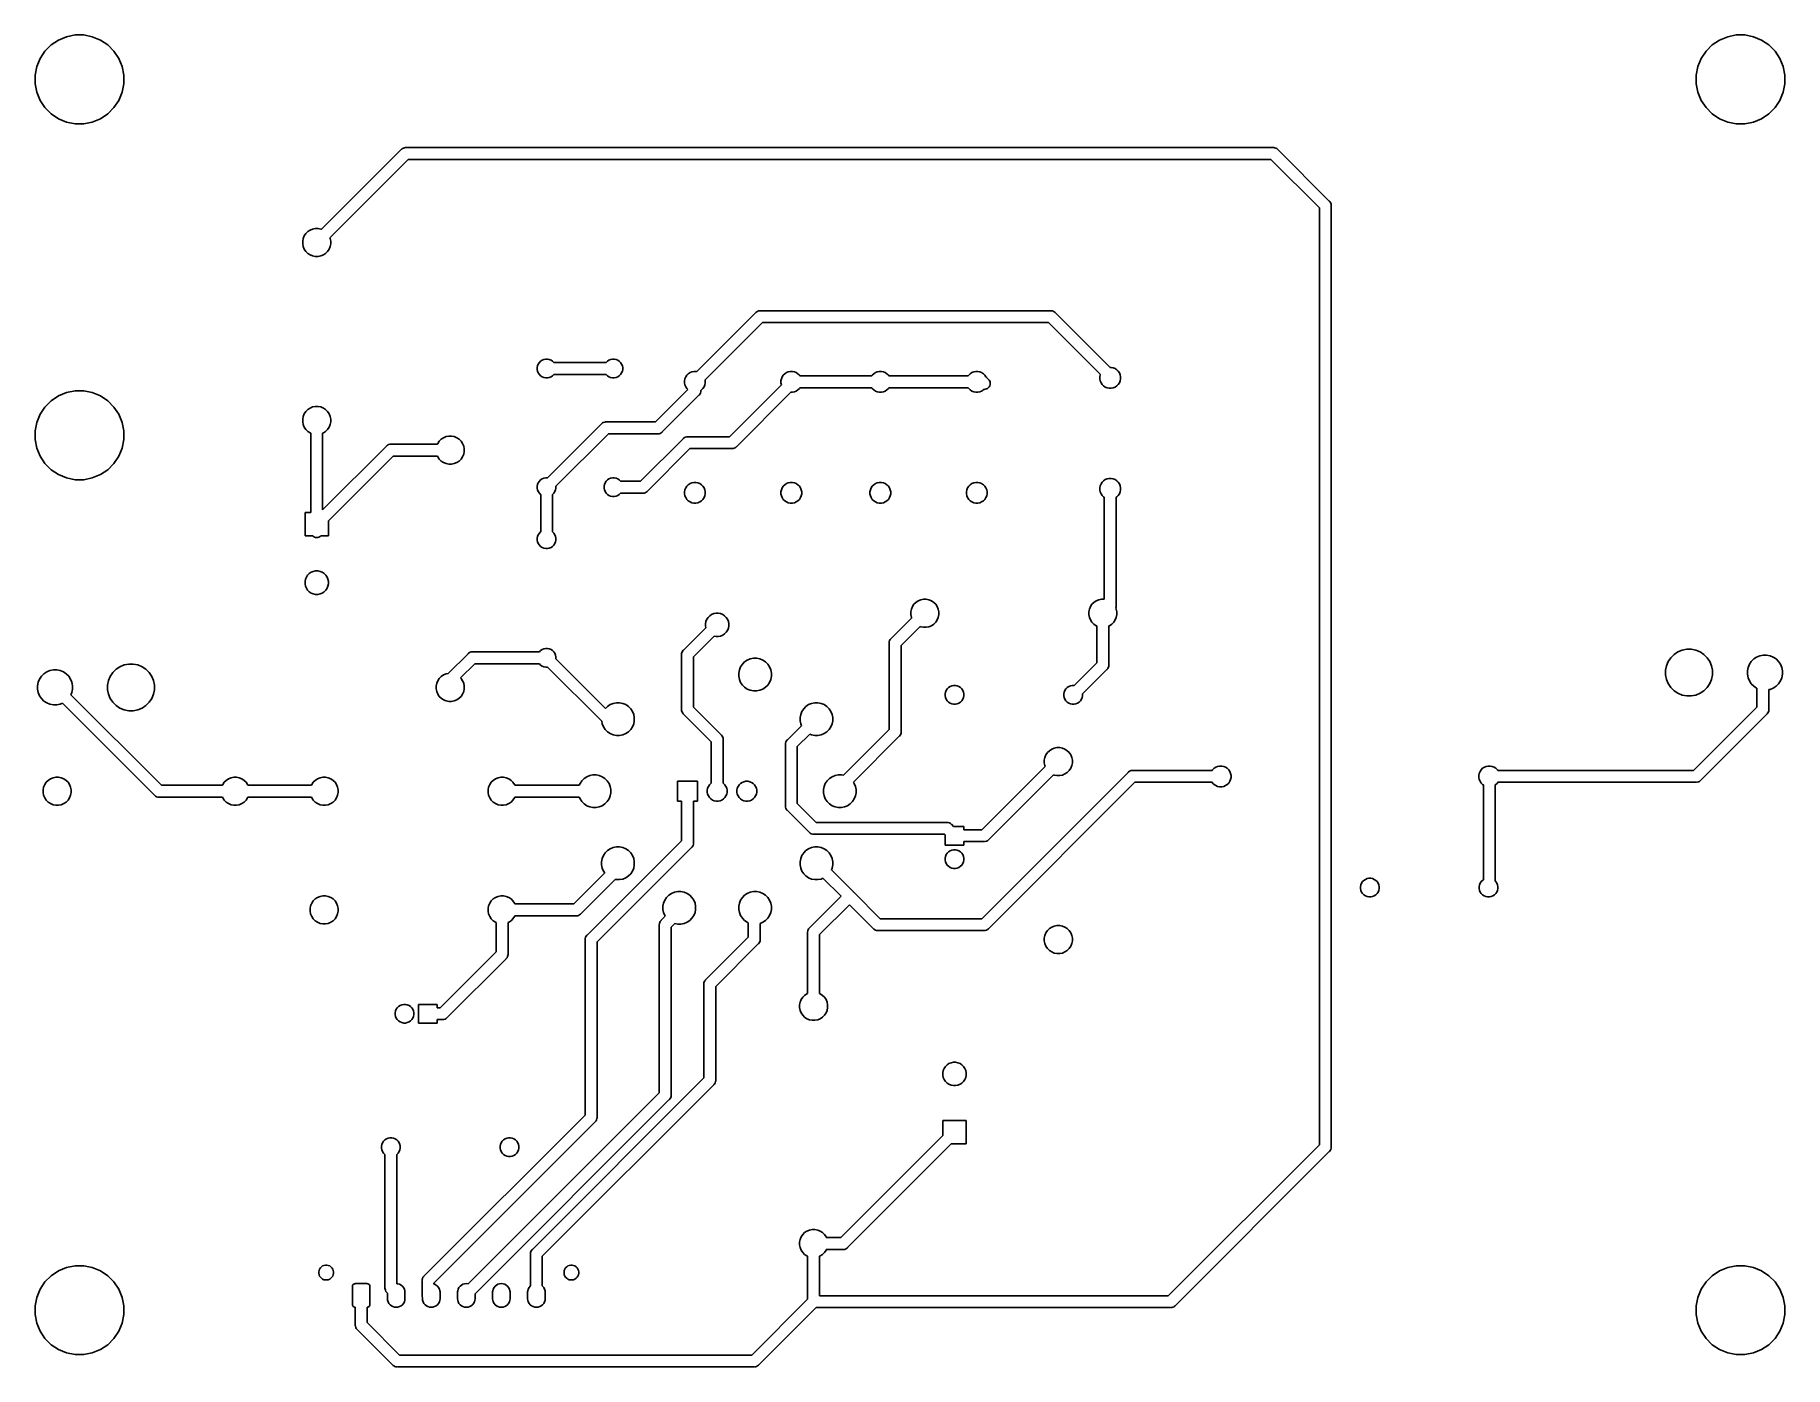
# Model space of a CAD drawing. Extents: x 2.8 to 8.7, y -5.99 to -1.5.
import ezdxf

# ---------------------------------------------------------------- set-up
doc = ezdxf.new("R2010")
doc.units = 0
doc.header["$MEASUREMENT"] = 0
doc.layers.add('BLACK', color=7, linetype='CONTINUOUS')

msp = doc.modelspace()

# ---------------------------------------------------------------- linework, layer by layer
at = {"layer": 'BLACK', "linetype": 'CONTINUOUS'}
for p, q in [((2.83379, -1.55463), (2.85463, -1.53379)), ((2.85463, -1.53379), (2.87913, -1.51742)), ((2.87913, -1.51742), (2.90636, -1.50614)), ((2.90636, -1.50614), (2.93527, -1.50039)), ((2.93527, -1.50039), (2.96473, -1.50039)), ((2.96473, -1.50039), (2.99364, -1.50614)), ((2.99364, -1.50614), (3.02087, -1.51742)), ((3.02087, -1.51742), (3.04537, -1.53379)), ((3.04537, -1.53379), (3.06621, -1.55463)), ((8.43379, -1.55463), (8.45463, -1.53379)), ((8.45463, -1.53379), (8.47913, -1.51742)), ((8.47913, -1.51742), (8.50636, -1.50614)), ((8.50636, -1.50614), (8.53527, -1.50039)), ((8.53527, -1.50039), (8.56473, -1.50039)), ((8.56473, -1.50039), (8.59364, -1.50614)), ((8.59364, -1.50614), (8.62087, -1.51742)), ((8.62087, -1.51742), (8.64537, -1.53379)), ((8.64537, -1.53379), (8.66621, -1.55463)), ((2.80614, -1.60636), (2.81742, -1.57913)), ((2.81742, -1.57913), (2.83379, -1.55463)), ((3.06621, -1.55463), (3.08258, -1.57913)), ((3.08258, -1.57913), (3.09386, -1.60636)), ((8.40614, -1.60636), (8.41742, -1.57913)), ((8.41742, -1.57913), (8.43379, -1.55463)), ((8.66621, -1.55463), (8.68258, -1.57913)), ((8.68258, -1.57913), (8.69386, -1.60636)), ((2.80039, -1.63527), (2.80614, -1.60636)), ((2.80039, -1.66473), (2.80039, -1.63527)), ((3.09386, -1.60636), (3.09961, -1.63527)), ((3.09961, -1.63527), (3.09961, -1.66473)), ((8.40039, -1.63527), (8.40614, -1.60636)), ((8.40039, -1.66473), (8.40039, -1.63527)), ((8.69386, -1.60636), (8.69961, -1.63527)), ((8.69961, -1.63527), (8.69961, -1.66473)), ((2.80614, -1.69364), (2.80039, -1.66473)), ((2.81742, -1.72087), (2.80614, -1.69364)), ((3.09386, -1.69364), (3.08258, -1.72087)), ((3.09961, -1.66473), (3.09386, -1.69364)), ((8.40614, -1.69364), (8.40039, -1.66473)), ((8.41742, -1.72087), (8.40614, -1.69364)), ((8.69386, -1.69364), (8.68258, -1.72087)), ((8.69961, -1.66473), (8.69386, -1.69364)), ((2.83379, -1.74537), (2.81742, -1.72087)), ((2.85463, -1.76621), (2.83379, -1.74537)), ((2.87913, -1.78258), (2.85463, -1.76621)), ((3.04537, -1.76621), (3.02087, -1.78258)), ((3.06621, -1.74537), (3.04537, -1.76621)), ((3.08258, -1.72087), (3.06621, -1.74537)), ((8.43379, -1.74537), (8.41742, -1.72087)), ((8.45463, -1.76621), (8.43379, -1.74537)), ((8.47913, -1.78258), (8.45463, -1.76621)), ((8.64537, -1.76621), (8.62087, -1.78258)), ((8.66621, -1.74537), (8.64537, -1.76621)), ((8.68258, -1.72087), (8.66621, -1.74537)), ((2.90636, -1.79386), (2.87913, -1.78258)), ((2.93527, -1.79961), (2.90636, -1.79386)), ((2.96473, -1.79961), (2.93527, -1.79961)), ((2.99364, -1.79386), (2.96473, -1.79961)), ((3.02087, -1.78258), (2.99364, -1.79386)), ((8.50636, -1.79386), (8.47913, -1.78258)), ((8.53527, -1.79961), (8.50636, -1.79386)), ((8.56473, -1.79961), (8.53527, -1.79961)), ((8.59364, -1.79386), (8.56473, -1.79961)), ((8.62087, -1.78258), (8.59364, -1.79386)), ((3.76616, -2.15556), (4.03516, -1.88655)), ((4.03516, -1.88655), (4.03579, -1.88579)), ((4.03579, -1.88579), (4.03669, -1.88505)), ((4.03669, -1.88505), (4.03883, -1.88329)), ((4.03883, -1.88329), (4.04231, -1.88143)), ((4.04231, -1.88143), (4.04608, -1.88029)), ((4.04231, -1.88143), (4.04231, -1.88143)), ((4.04608, -1.88029), (4.04902, -1.88)), ((4.04902, -1.88), (4.05, -1.8799)), ((4.04902, -1.88), (4.04902, -1.88)), ((4.05, -1.8799), (4.05098, -1.88)), ((4.05098, -1.88), (6.97402, -1.88)), ((6.97402, -1.88), (6.975, -1.8799)), ((6.975, -1.8799), (6.97598, -1.88)), ((6.97598, -1.88), (6.97598, -1.88)), ((6.97598, -1.88), (6.97892, -1.88029)), ((6.97892, -1.88029), (6.98269, -1.88143)), ((6.98269, -1.88143), (6.98617, -1.88329)), ((6.98617, -1.88329), (6.98921, -1.88579)), ((6.98921, -1.88579), (6.98984, -1.88655)), ((6.98984, -1.88655), (7.16345, -2.06016)), ((4.05828, -1.92), (3.79444, -2.18384)), ((6.96672, -1.92), (4.05828, -1.92)), ((7.13, -2.08328), (6.96672, -1.92)), ((7.16345, -2.06016), (7.16421, -2.06079)), ((7.16421, -2.06079), (7.16484, -2.06155)), ((7.16484, -2.06155), (7.16671, -2.06383)), ((7.16671, -2.06383), (7.16857, -2.06731)), ((7.13, -5.24172), (7.13, -2.08328)), ((7.16857, -2.06731), (7.16857, -2.06731)), ((7.16857, -2.06731), (7.16971, -2.07108)), ((7.16971, -2.07108), (7.17, -2.07402)), ((7.17, -2.07402), (7.1701, -2.075)), ((7.1701, -2.075), (7.17, -2.07598)), ((7.17, -2.07598), (7.17, -5.24902)), ((3.70457, -2.18622), (3.70813, -2.17762)), ((3.70813, -2.17762), (3.7133, -2.16988)), ((3.7133, -2.16988), (3.71988, -2.1633)), ((3.71988, -2.1633), (3.72762, -2.15813)), ((3.72762, -2.15813), (3.73622, -2.15457)), ((3.73622, -2.15457), (3.74535, -2.15276)), ((3.74535, -2.15276), (3.75465, -2.15276)), ((3.75465, -2.15276), (3.76378, -2.15457)), ((3.76378, -2.15457), (3.76616, -2.15556)), ((3.70276, -2.19535), (3.70457, -2.18622)), ((3.70276, -2.20465), (3.70276, -2.19535)), ((3.70457, -2.21378), (3.70276, -2.20465)), ((3.70813, -2.22238), (3.70457, -2.21378)), ((3.7133, -2.23012), (3.70813, -2.22238)), ((3.71988, -2.2367), (3.7133, -2.23012)), ((3.72762, -2.24187), (3.71988, -2.2367)), ((3.78012, -2.2367), (3.77238, -2.24187)), ((3.7867, -2.23012), (3.78012, -2.2367)), ((3.79187, -2.22238), (3.7867, -2.23012)), ((3.79543, -2.21378), (3.79187, -2.22238)), ((3.79444, -2.18384), (3.79543, -2.18622)), ((3.79543, -2.18622), (3.79724, -2.19535)), ((3.79724, -2.20465), (3.79543, -2.21378)), ((3.79724, -2.19535), (3.79724, -2.20465)), ((3.73622, -2.24543), (3.72762, -2.24187)), ((3.74535, -2.24724), (3.73622, -2.24543)), ((3.75465, -2.24724), (3.74535, -2.24724)), ((3.76378, -2.24543), (3.75465, -2.24724)), ((3.77238, -2.24187), (3.76378, -2.24543)), ((5.03117, -2.63523), (5.22985, -2.43655)), ((5.25297, -2.47), (5.05946, -2.66351)), ((5.22985, -2.43655), (5.23047, -2.43579)), ((5.23047, -2.43579), (5.23352, -2.43329)), ((5.23352, -2.43329), (5.23699, -2.43143)), ((5.23699, -2.43143), (5.24076, -2.43029)), ((5.24076, -2.43029), (5.2437, -2.43)), ((5.2437, -2.43), (5.24469, -2.4299)), ((5.2437, -2.43), (5.2437, -2.43)), ((5.24469, -2.4299), (5.24567, -2.43)), ((5.24567, -2.43), (6.22402, -2.43)), ((6.21672, -2.47), (5.25297, -2.47)), ((6.39177, -2.64506), (6.21672, -2.47)), ((6.22402, -2.43), (6.225, -2.4299)), ((6.225, -2.4299), (6.22598, -2.43)), ((6.22598, -2.43), (6.22598, -2.43)), ((6.22598, -2.43), (6.22892, -2.43029)), ((6.22892, -2.43029), (6.23269, -2.43143)), ((6.23269, -2.43143), (6.23617, -2.43329)), ((6.23617, -2.43329), (6.23921, -2.43579)), ((6.23921, -2.43579), (6.23984, -2.43655)), ((6.23984, -2.43655), (6.42458, -2.6213)), ((4.51008, -2.59709), (4.51581, -2.59471)), ((4.51581, -2.59471), (4.5219, -2.5935)), ((4.5219, -2.5935), (4.5281, -2.5935)), ((4.5281, -2.5935), (4.53419, -2.59471)), ((4.53419, -2.59471), (4.53992, -2.59709)), ((4.73508, -2.59709), (4.74081, -2.59471)), ((4.74081, -2.59471), (4.7469, -2.5935)), ((4.7469, -2.5935), (4.7531, -2.5935)), ((4.7531, -2.5935), (4.75919, -2.59471)), ((4.75919, -2.59471), (4.76492, -2.59709)), ((4.4935, -2.6219), (4.49471, -2.61581)), ((4.4935, -2.6281), (4.4935, -2.6219)), ((4.49471, -2.63419), (4.4935, -2.6281)), ((4.49471, -2.61581), (4.49709, -2.61008)), ((4.49709, -2.63992), (4.49471, -2.63419)), ((4.49709, -2.61008), (4.50054, -2.60492)), ((4.50054, -2.64508), (4.49709, -2.63992)), ((4.50054, -2.60492), (4.50492, -2.60054)), ((4.50492, -2.64946), (4.50054, -2.64508)), ((4.50492, -2.60054), (4.51008, -2.59709)), ((4.51008, -2.65291), (4.50492, -2.64946)), ((4.51581, -2.65529), (4.51008, -2.65291)), ((4.53992, -2.65291), (4.53419, -2.65529)), ((4.53992, -2.59709), (4.54508, -2.60054)), ((4.54508, -2.64946), (4.53992, -2.65291)), ((4.54508, -2.60054), (4.54946, -2.60492)), ((4.54946, -2.64508), (4.54508, -2.64946)), ((4.54946, -2.60492), (4.54952, -2.605)), ((4.54952, -2.645), (4.54946, -2.64508)), ((4.54952, -2.605), (4.72548, -2.605)), ((4.72548, -2.645), (4.54952, -2.645)), ((4.72548, -2.605), (4.72554, -2.60492)), ((4.72554, -2.64508), (4.72548, -2.645)), ((4.72554, -2.60492), (4.72992, -2.60054)), ((4.72992, -2.64946), (4.72554, -2.64508)), ((4.72992, -2.60054), (4.73508, -2.59709)), ((4.73508, -2.65291), (4.72992, -2.64946)), ((4.74081, -2.65529), (4.73508, -2.65291)), ((4.76492, -2.65291), (4.75919, -2.65529)), ((4.76492, -2.59709), (4.77008, -2.60054)), ((4.77008, -2.64946), (4.76492, -2.65291)), ((4.77008, -2.60054), (4.77446, -2.60492)), ((4.77446, -2.64508), (4.77008, -2.64946)), ((4.77446, -2.60492), (4.77791, -2.61008)), ((4.77791, -2.63992), (4.77446, -2.64508)), ((4.77791, -2.61008), (4.78029, -2.61581)), ((4.78029, -2.63419), (4.77791, -2.63992)), ((4.78029, -2.61581), (4.7815, -2.6219)), ((4.7815, -2.6281), (4.78029, -2.63419)), ((4.7815, -2.6219), (4.7815, -2.6281)), ((4.99135, -2.65948), (4.99398, -2.65311)), ((4.99398, -2.65311), (4.99781, -2.64737)), ((4.99781, -2.64737), (5.00269, -2.6425)), ((5.00269, -2.6425), (5.00842, -2.63867)), ((5.00842, -2.63867), (5.01479, -2.63603)), ((5.01479, -2.63603), (5.02155, -2.63469)), ((5.02155, -2.63469), (5.02845, -2.63469)), ((5.02845, -2.63469), (5.03117, -2.63523)), ((5.31635, -2.65948), (5.31898, -2.65311)), ((5.31898, -2.65311), (5.32281, -2.64737)), ((5.32281, -2.64737), (5.32769, -2.6425)), ((5.32769, -2.6425), (5.33342, -2.63867)), ((5.33342, -2.63867), (5.33979, -2.63603)), ((5.33979, -2.63603), (5.34655, -2.63469)), ((5.34655, -2.63469), (5.35345, -2.63469)), ((5.35345, -2.63469), (5.36021, -2.63603)), ((5.36021, -2.63603), (5.36658, -2.63867)), ((5.36658, -2.63867), (5.37231, -2.6425)), ((5.37231, -2.6425), (5.37719, -2.64737)), ((5.37719, -2.64737), (5.37873, -2.64969)), ((5.37873, -2.64969), (5.62127, -2.64969)), ((5.62127, -2.64969), (5.62281, -2.64737)), ((5.62281, -2.64737), (5.62769, -2.6425)), ((5.62769, -2.6425), (5.63342, -2.63867)), ((5.63342, -2.63867), (5.63979, -2.63603)), ((5.63979, -2.63603), (5.64655, -2.63469)), ((5.64655, -2.63469), (5.65345, -2.63469)), ((5.65345, -2.63469), (5.66021, -2.63603)), ((5.66021, -2.63603), (5.66658, -2.63867)), ((5.66658, -2.63867), (5.67231, -2.6425)), ((5.67231, -2.6425), (5.67719, -2.64737)), ((5.67719, -2.64737), (5.67873, -2.64969)), ((5.67873, -2.64969), (5.94627, -2.64969)), ((5.94627, -2.64969), (5.94781, -2.64737)), ((5.94781, -2.64737), (5.95269, -2.6425)), ((5.95269, -2.6425), (5.95842, -2.63867)), ((5.95842, -2.63867), (5.96479, -2.63603)), ((5.96479, -2.63603), (5.97155, -2.63469)), ((5.97155, -2.63469), (5.97845, -2.63469)), ((5.97845, -2.63469), (5.98521, -2.63603)), ((5.98521, -2.63603), (5.99158, -2.63867)), ((5.99158, -2.63867), (5.99731, -2.6425)), ((5.99731, -2.6425), (6.00219, -2.64737)), ((6.00219, -2.64737), (6.00602, -2.65311)), ((6.00602, -2.65311), (6.00602, -2.65311)), ((6.00602, -2.65311), (6.0089, -2.65547)), ((6.39, -2.65285), (6.39135, -2.64609)), ((6.39, -2.65975), (6.39, -2.65285)), ((6.39135, -2.64609), (6.39177, -2.64506)), ((6.42458, -2.6213), (6.42845, -2.6213)), ((6.42845, -2.6213), (6.43521, -2.62264)), ((6.43521, -2.62264), (6.44158, -2.62528)), ((6.44158, -2.62528), (6.44731, -2.62911)), ((6.44731, -2.62911), (6.45219, -2.63399)), ((6.45219, -2.63399), (6.45602, -2.63972)), ((6.45602, -2.63972), (6.45865, -2.64609)), ((6.45865, -2.64609), (6.46, -2.65285)), ((6.46, -2.65285), (6.46, -2.65975)), ((2.87913, -2.71742), (2.90636, -2.70614)), ((2.90636, -2.70614), (2.93527, -2.70039)), ((2.93527, -2.70039), (2.96473, -2.70039)), ((2.96473, -2.70039), (2.99364, -2.70614)), ((2.99364, -2.70614), (3.02087, -2.71742)), ((4.5219, -2.6565), (4.51581, -2.65529)), ((4.5281, -2.6565), (4.5219, -2.6565)), ((4.53419, -2.65529), (4.5281, -2.6565)), ((4.7469, -2.6565), (4.74081, -2.65529)), ((4.7531, -2.6565), (4.7469, -2.6565)), ((4.75919, -2.65529), (4.7531, -2.6565)), ((4.89172, -2.805), (5.00127, -2.69545)), ((4.99, -2.66624), (4.99135, -2.65948)), ((4.99, -2.67313), (4.99, -2.66624)), ((4.99135, -2.67989), (4.99, -2.67313)), ((4.99398, -2.68626), (4.99135, -2.67989)), ((4.99781, -2.692), (4.99398, -2.68626)), ((5.00127, -2.69545), (4.99781, -2.692)), ((5.03995, -2.71331), (5.03921, -2.71421)), ((5.04171, -2.71117), (5.03995, -2.71331)), ((5.04357, -2.70769), (5.04171, -2.71117)), ((5.04471, -2.70392), (5.04357, -2.70769)), ((5.04357, -2.70769), (5.04357, -2.70769)), ((5.045, -2.70098), (5.04471, -2.70392)), ((5.04731, -2.69687), (5.045, -2.69842)), ((5.045, -2.69842), (5.045, -2.69902)), ((5.045, -2.69902), (5.0451, -2.7)), ((5.0451, -2.7), (5.045, -2.70098)), ((5.045, -2.70098), (5.045, -2.70098)), ((5.05219, -2.692), (5.04731, -2.69687)), ((5.05602, -2.68626), (5.05219, -2.692)), ((5.05865, -2.67989), (5.05602, -2.68626)), ((5.06, -2.67313), (5.05865, -2.67989)), ((5.05946, -2.66351), (5.06, -2.66624)), ((5.06, -2.66624), (5.06, -2.67313)), ((5.14172, -2.855), (5.31648, -2.68023)), ((5.3486, -2.70469), (5.16484, -2.88845)), ((5.315, -2.66624), (5.31635, -2.65948)), ((5.315, -2.67313), (5.315, -2.66624)), ((5.31635, -2.67989), (5.315, -2.67313)), ((5.31648, -2.68023), (5.31635, -2.67989)), ((5.35345, -2.70469), (5.3486, -2.70469)), ((5.36021, -2.70334), (5.35345, -2.70469)), ((5.36658, -2.7007), (5.36021, -2.70334)), ((5.37231, -2.69687), (5.36658, -2.7007)), ((5.37719, -2.692), (5.37231, -2.69687)), ((5.37873, -2.68969), (5.37719, -2.692)), ((5.62127, -2.68969), (5.37873, -2.68969)), ((5.62281, -2.692), (5.62127, -2.68969)), ((5.62769, -2.69687), (5.62281, -2.692)), ((5.63342, -2.7007), (5.62769, -2.69687)), ((5.63979, -2.70334), (5.63342, -2.7007)), ((5.64655, -2.70469), (5.63979, -2.70334)), ((5.65345, -2.70469), (5.64655, -2.70469)), ((5.66021, -2.70334), (5.65345, -2.70469)), ((5.66658, -2.7007), (5.66021, -2.70334)), ((5.67231, -2.69687), (5.66658, -2.7007)), ((5.67719, -2.692), (5.67231, -2.69687)), ((5.67873, -2.68969), (5.67719, -2.692)), ((5.94627, -2.68969), (5.67873, -2.68969)), ((5.94781, -2.692), (5.94627, -2.68969)), ((5.95269, -2.69687), (5.94781, -2.692)), ((5.95842, -2.7007), (5.95269, -2.69687)), ((5.96479, -2.70334), (5.95842, -2.7007)), ((5.97155, -2.70469), (5.96479, -2.70334)), ((5.97845, -2.70469), (5.97155, -2.70469)), ((5.98521, -2.70334), (5.97845, -2.70469)), ((5.99158, -2.7007), (5.98521, -2.70334)), ((5.99731, -2.69687), (5.99158, -2.7007)), ((5.99917, -2.69501), (5.99731, -2.69687)), ((6, -2.6951), (5.99917, -2.69501)), ((6.00392, -2.69471), (6, -2.6951)), ((6.00769, -2.69357), (6.00392, -2.69471)), ((6.01117, -2.69171), (6.00769, -2.69357)), ((6.0089, -2.65547), (6.00952, -2.65624)), ((6.00952, -2.65624), (6.01484, -2.66155)), ((6.01421, -2.68921), (6.01117, -2.69171)), ((6.01671, -2.68617), (6.01421, -2.68921)), ((6.01484, -2.66155), (6.01671, -2.66383)), ((6.01671, -2.66383), (6.01857, -2.66731)), ((6.01857, -2.68269), (6.01671, -2.68617)), ((6.01857, -2.66731), (6.01971, -2.67108)), ((6.01971, -2.67892), (6.01857, -2.68269)), ((6.01971, -2.67108), (6.0201, -2.675)), ((6.0201, -2.675), (6.01971, -2.67892)), ((6.39135, -2.66651), (6.39, -2.65975)), ((6.39398, -2.67288), (6.39135, -2.66651)), ((6.39781, -2.67861), (6.39398, -2.67288)), ((6.40269, -2.68349), (6.39781, -2.67861)), ((6.40842, -2.68732), (6.40269, -2.68349)), ((6.41479, -2.68995), (6.40842, -2.68732)), ((6.42155, -2.6913), (6.41479, -2.68995)), ((6.42845, -2.6913), (6.42155, -2.6913)), ((6.43521, -2.68995), (6.42845, -2.6913)), ((6.44158, -2.68732), (6.43521, -2.68995)), ((6.44731, -2.68349), (6.44158, -2.68732)), ((6.45219, -2.67861), (6.44731, -2.68349)), ((6.45602, -2.67288), (6.45219, -2.67861)), ((6.45865, -2.66651), (6.45602, -2.67288)), ((6.46, -2.65975), (6.45865, -2.66651)), ((2.81742, -2.77913), (2.83379, -2.75463)), ((2.83379, -2.75463), (2.85463, -2.73379)), ((2.85463, -2.73379), (2.87913, -2.71742)), ((3.02087, -2.71742), (3.04537, -2.73379)), ((3.04537, -2.73379), (3.06621, -2.75463)), ((3.06621, -2.75463), (3.08258, -2.77913)), ((3.70813, -2.77762), (3.7133, -2.76988)), ((3.7133, -2.76988), (3.71988, -2.7633)), ((3.71988, -2.7633), (3.72762, -2.75813)), ((3.72762, -2.75813), (3.73622, -2.75457)), ((3.73622, -2.75457), (3.74535, -2.75276)), ((3.74535, -2.75276), (3.75465, -2.75276)), ((3.75465, -2.75276), (3.76378, -2.75457)), ((3.76378, -2.75457), (3.77238, -2.75813)), ((3.77238, -2.75813), (3.78012, -2.7633)), ((3.78012, -2.7633), (3.7867, -2.76988)), ((3.7867, -2.76988), (3.79187, -2.77762)), ((5.03845, -2.71484), (4.91484, -2.83845)), ((5.03921, -2.71421), (5.03845, -2.71484)), ((2.80039, -2.83527), (2.80614, -2.80636)), ((2.80614, -2.80636), (2.81742, -2.77913)), ((3.08258, -2.77913), (3.09386, -2.80636)), ((3.09386, -2.80636), (3.09961, -2.83527)), ((3.70276, -2.79535), (3.70457, -2.78622)), ((3.70276, -2.80465), (3.70276, -2.79535)), ((3.70457, -2.81378), (3.70276, -2.80465)), ((3.70457, -2.78622), (3.70813, -2.77762)), ((3.70813, -2.82238), (3.70457, -2.81378)), ((3.7133, -2.83012), (3.70813, -2.82238)), ((3.71988, -2.8367), (3.7133, -2.83012)), ((3.7867, -2.83012), (3.78012, -2.8367)), ((3.79187, -2.82238), (3.7867, -2.83012)), ((3.79187, -2.77762), (3.79543, -2.78622)), ((3.79543, -2.81378), (3.79187, -2.82238)), ((3.79543, -2.78622), (3.79724, -2.79535)), ((3.79724, -2.80465), (3.79543, -2.81378)), ((3.79724, -2.79535), (3.79724, -2.80465)), ((4.52819, -2.99352), (4.71016, -2.81155)), ((4.71016, -2.81155), (4.71079, -2.81079)), ((4.71079, -2.81079), (4.71273, -2.8092)), ((4.71273, -2.8092), (4.71383, -2.80829)), ((4.71383, -2.80829), (4.71569, -2.8073)), ((4.71569, -2.8073), (4.71731, -2.80643)), ((4.71731, -2.80643), (4.72108, -2.80529)), ((4.72108, -2.80529), (4.72402, -2.805)), ((4.72402, -2.805), (4.725, -2.8049)), ((4.72402, -2.805), (4.72402, -2.805)), ((4.725, -2.8049), (4.72598, -2.805)), ((4.72598, -2.805), (4.89172, -2.805)), ((2.80039, -2.86473), (2.80039, -2.83527)), ((2.80614, -2.89364), (2.80039, -2.86473)), ((3.09961, -2.86473), (3.09386, -2.89364)), ((3.09961, -2.83527), (3.09961, -2.86473)), ((3.72762, -2.84187), (3.71988, -2.8367)), ((3.73, -2.84285), (3.72762, -2.84187)), ((3.73, -3.11063), (3.73, -2.84285)), ((3.77238, -2.84187), (3.77, -2.84285)), ((3.77, -2.84285), (3.77, -3.10172)), ((3.77, -3.10172), (3.98516, -2.88655)), ((3.78012, -2.8367), (3.77238, -2.84187)), ((3.98516, -2.88655), (3.98579, -2.88579)), ((3.98579, -2.88579), (3.98669, -2.88505)), ((3.98669, -2.88505), (3.98883, -2.88329)), ((3.98883, -2.88329), (3.99069, -2.8823)), ((3.99069, -2.8823), (3.99231, -2.88143)), ((3.99231, -2.88143), (3.99608, -2.88029)), ((3.99608, -2.88029), (3.99902, -2.88)), ((3.99902, -2.88), (4, -2.8799)), ((3.99902, -2.88), (3.99902, -2.88)), ((4, -2.8799), (4.00098, -2.88)), ((4.00098, -2.88), (4.15715, -2.88)), ((4.15715, -2.88), (4.15813, -2.87762)), ((4.15813, -2.87762), (4.1633, -2.86988)), ((4.1633, -2.86988), (4.16988, -2.8633)), ((4.16988, -2.8633), (4.17762, -2.85813)), ((4.17762, -2.85813), (4.18622, -2.85457)), ((4.18622, -2.85457), (4.19535, -2.85276)), ((4.19535, -2.85276), (4.20465, -2.85276)), ((4.20465, -2.85276), (4.21378, -2.85457)), ((4.21378, -2.85457), (4.22238, -2.85813)), ((4.22238, -2.85813), (4.23012, -2.8633)), ((4.23012, -2.8633), (4.2367, -2.86988)), ((4.2367, -2.86988), (4.24187, -2.87762)), ((4.24187, -2.87762), (4.24543, -2.88622)), ((4.24543, -2.88622), (4.24724, -2.89535)), ((4.73328, -2.845), (4.55648, -3.02181)), ((4.89902, -2.845), (4.73328, -2.845)), ((4.84172, -3.005), (4.98516, -2.86155)), ((4.9, -2.8451), (4.89902, -2.845)), ((4.90098, -2.845), (4.9, -2.8451)), ((4.90392, -2.84471), (4.90098, -2.845)), ((4.90098, -2.845), (4.90098, -2.845)), ((4.90769, -2.84357), (4.90392, -2.84471)), ((4.91117, -2.84171), (4.90769, -2.84357)), ((4.91421, -2.83921), (4.91117, -2.84171)), ((4.91484, -2.83845), (4.91421, -2.83921)), ((4.98516, -2.86155), (4.98579, -2.86079)), ((4.98579, -2.86079), (4.98883, -2.85829)), ((4.98883, -2.85829), (4.99231, -2.85643)), ((4.99231, -2.85643), (4.99608, -2.85529)), ((4.99608, -2.85529), (4.99902, -2.855)), ((4.99902, -2.855), (5, -2.8549)), ((4.99902, -2.855), (4.99902, -2.855)), ((5, -2.8549), (5.00098, -2.855)), ((5.00098, -2.855), (5.14172, -2.855)), ((5.16421, -2.88921), (5.16117, -2.89171)), ((5.16484, -2.88845), (5.16421, -2.88921)), ((2.81742, -2.92087), (2.80614, -2.89364)), ((2.83379, -2.94537), (2.81742, -2.92087)), ((2.85463, -2.96621), (2.83379, -2.94537)), ((3.06621, -2.94537), (3.04537, -2.96621)), ((3.08258, -2.92087), (3.06621, -2.94537)), ((3.09386, -2.89364), (3.08258, -2.92087)), ((4.00828, -2.92), (3.78937, -3.13891)), ((4.15715, -2.92), (4.00828, -2.92)), ((4.15813, -2.92238), (4.15715, -2.92)), ((4.1633, -2.93012), (4.15813, -2.92238)), ((4.16988, -2.9367), (4.1633, -2.93012)), ((4.17762, -2.94187), (4.16988, -2.9367)), ((4.18622, -2.94543), (4.17762, -2.94187)), ((4.19535, -2.94724), (4.18622, -2.94543)), ((4.20465, -2.94724), (4.19535, -2.94724)), ((4.21378, -2.94543), (4.20465, -2.94724)), ((4.22238, -2.94187), (4.21378, -2.94543)), ((4.23012, -2.9367), (4.22238, -2.94187)), ((4.2367, -2.93012), (4.23012, -2.9367)), ((4.24187, -2.92238), (4.2367, -2.93012)), ((4.24543, -2.91378), (4.24187, -2.92238)), ((4.24724, -2.90465), (4.24543, -2.91378)), ((4.24724, -2.89535), (4.24724, -2.90465)), ((5.00828, -2.895), (4.86484, -3.03845)), ((5.14902, -2.895), (5.00828, -2.895)), ((5.15, -2.8951), (5.14902, -2.895)), ((5.15098, -2.895), (5.15, -2.8951)), ((5.15392, -2.89471), (5.15098, -2.895)), ((5.15098, -2.895), (5.15098, -2.895)), ((5.15769, -2.89357), (5.15392, -2.89471)), ((5.16117, -2.89171), (5.15769, -2.89357)), ((2.87913, -2.98258), (2.85463, -2.96621)), ((2.90636, -2.99386), (2.87913, -2.98258)), ((2.93527, -2.99961), (2.90636, -2.99386)), ((2.96473, -2.99961), (2.93527, -2.99961)), ((2.99364, -2.99386), (2.96473, -2.99961)), ((3.02087, -2.98258), (2.99364, -2.99386)), ((3.04537, -2.96621), (3.02087, -2.98258)), ((4.49709, -3.01008), (4.50054, -3.00492)), ((4.50054, -3.00492), (4.50492, -3.00054)), ((4.50492, -3.00054), (4.51008, -2.99709)), ((4.51008, -2.99709), (4.51581, -2.99471)), ((4.51581, -2.99471), (4.5219, -2.9935)), ((4.5219, -2.9935), (4.5281, -2.9935)), ((4.5281, -2.9935), (4.52819, -2.99352)), ((4.72209, -3.01008), (4.72554, -3.00492)), ((4.72554, -3.00492), (4.72992, -3.00054)), ((4.72992, -3.00054), (4.73508, -2.99709)), ((4.73508, -2.99709), (4.74081, -2.99471)), ((4.74081, -2.99471), (4.7469, -2.9935)), ((4.7469, -2.9935), (4.7531, -2.9935)), ((4.7531, -2.9935), (4.75919, -2.99471)), ((4.75919, -2.99471), (4.76492, -2.99709)), ((4.76492, -2.99709), (4.77008, -3.00054)), ((4.77008, -3.00054), (4.77446, -3.00492)), ((4.77446, -3.00492), (4.77452, -3.005)), ((4.77452, -3.005), (4.84172, -3.005)), ((6.39398, -3.01374), (6.39781, -3.008)), ((6.39781, -3.008), (6.40269, -3.00313)), ((6.40269, -3.00313), (6.40842, -2.9993)), ((6.40842, -2.9993), (6.41479, -2.99666)), ((6.41479, -2.99666), (6.42155, -2.99531)), ((6.42155, -2.99531), (6.42845, -2.99531)), ((6.42845, -2.99531), (6.43521, -2.99666)), ((6.43521, -2.99666), (6.44158, -2.9993)), ((6.44158, -2.9993), (6.44731, -3.00313)), ((6.44731, -3.00313), (6.45219, -3.008)), ((6.45219, -3.008), (6.45602, -3.01374)), ((4.4935, -3.0219), (4.49471, -3.01581)), ((4.4935, -3.0281), (4.4935, -3.0219)), ((4.49471, -3.03419), (4.4935, -3.0281)), ((4.49471, -3.01581), (4.49709, -3.01008)), ((4.49709, -3.03992), (4.49471, -3.03419)), ((4.50054, -3.04508), (4.49709, -3.03992)), ((4.50492, -3.04946), (4.50054, -3.04508)), ((4.505, -3.04952), (4.50492, -3.04946)), ((4.505, -3.17548), (4.505, -3.04952)), ((4.54508, -3.04946), (4.545, -3.04952)), ((4.545, -3.04952), (4.545, -3.17548)), ((4.54946, -3.04508), (4.54508, -3.04946)), ((4.55291, -3.03992), (4.54946, -3.04508)), ((4.55529, -3.03419), (4.55291, -3.03992)), ((4.5565, -3.0281), (4.55529, -3.03419)), ((4.55648, -3.02181), (4.5565, -3.0219)), ((4.5565, -3.0219), (4.5565, -3.0281)), ((4.7185, -3.0219), (4.71971, -3.01581)), ((4.7185, -3.0281), (4.7185, -3.0219)), ((4.71971, -3.03419), (4.7185, -3.0281)), ((4.71971, -3.01581), (4.72209, -3.01008)), ((4.72209, -3.03992), (4.71971, -3.03419)), ((4.72554, -3.04508), (4.72209, -3.03992)), ((4.72992, -3.04946), (4.72554, -3.04508)), ((4.73508, -3.05291), (4.72992, -3.04946)), ((4.74081, -3.05529), (4.73508, -3.05291)), ((4.7469, -3.0565), (4.74081, -3.05529)), ((4.7531, -3.0565), (4.7469, -3.0565)), ((4.75919, -3.05529), (4.7531, -3.0565)), ((4.76492, -3.05291), (4.75919, -3.05529)), ((4.77008, -3.04946), (4.76492, -3.05291)), ((4.77446, -3.04508), (4.77008, -3.04946)), ((4.77452, -3.045), (4.77446, -3.04508)), ((4.84902, -3.045), (4.77452, -3.045)), ((4.85, -3.0451), (4.84902, -3.045)), ((4.85098, -3.045), (4.85, -3.0451)), ((4.85392, -3.04471), (4.85098, -3.045)), ((4.85098, -3.045), (4.85098, -3.045)), ((4.85769, -3.04357), (4.85392, -3.04471)), ((4.86117, -3.04171), (4.85769, -3.04357)), ((4.86421, -3.03921), (4.86117, -3.04171)), ((4.86484, -3.03845), (4.86421, -3.03921)), ((4.99, -3.04025), (4.99135, -3.03349)), ((4.99, -3.04715), (4.99, -3.04025)), ((4.99135, -3.05391), (4.99, -3.04715)), ((4.99135, -3.03349), (4.99398, -3.02712)), ((4.99398, -3.06028), (4.99135, -3.05391)), ((4.99398, -3.02712), (4.99781, -3.02139)), ((4.99781, -3.06601), (4.99398, -3.06028)), ((4.99781, -3.02139), (5.00269, -3.01651)), ((5.00269, -3.07089), (4.99781, -3.06601)), ((5.00269, -3.01651), (5.00842, -3.01268)), ((5.00842, -3.01268), (5.01479, -3.01005)), ((5.01479, -3.01005), (5.02155, -3.0087)), ((5.02155, -3.0087), (5.02845, -3.0087)), ((5.02845, -3.0087), (5.03521, -3.01005)), ((5.03521, -3.01005), (5.04158, -3.01268)), ((5.04158, -3.01268), (5.04731, -3.01651)), ((5.04731, -3.01651), (5.05219, -3.02139)), ((5.05219, -3.06601), (5.04731, -3.07089)), ((5.05219, -3.02139), (5.05602, -3.02712)), ((5.05602, -3.06028), (5.05219, -3.06601)), ((5.05602, -3.02712), (5.05865, -3.03349)), ((5.05865, -3.05391), (5.05602, -3.06028)), ((5.05865, -3.03349), (5.06, -3.04025)), ((5.06, -3.04715), (5.05865, -3.05391)), ((5.06, -3.04025), (5.06, -3.04715)), ((5.315, -3.04025), (5.31635, -3.03349)), ((5.315, -3.04715), (5.315, -3.04025)), ((5.31635, -3.05391), (5.315, -3.04715)), ((5.31635, -3.03349), (5.31898, -3.02712)), ((5.31898, -3.06028), (5.31635, -3.05391)), ((5.31898, -3.02712), (5.32281, -3.02139)), ((5.32281, -3.06601), (5.31898, -3.06028)), ((5.32281, -3.02139), (5.32769, -3.01651)), ((5.32769, -3.07089), (5.32281, -3.06601)), ((5.32769, -3.01651), (5.33342, -3.01268)), ((5.33342, -3.01268), (5.33979, -3.01005)), ((5.33979, -3.01005), (5.34655, -3.0087)), ((5.34655, -3.0087), (5.35345, -3.0087)), ((5.35345, -3.0087), (5.36021, -3.01005)), ((5.36021, -3.01005), (5.36658, -3.01268)), ((5.36658, -3.01268), (5.37231, -3.01651)), ((5.37231, -3.01651), (5.37719, -3.02139)), ((5.37719, -3.06601), (5.37231, -3.07089)), ((5.37719, -3.02139), (5.38102, -3.02712)), ((5.38102, -3.06028), (5.37719, -3.06601)), ((5.38102, -3.02712), (5.38365, -3.03349)), ((5.38365, -3.05391), (5.38102, -3.06028)), ((5.38365, -3.03349), (5.385, -3.04025)), ((5.385, -3.04715), (5.38365, -3.05391)), ((5.385, -3.04025), (5.385, -3.04715)), ((5.615, -3.04025), (5.61635, -3.03349)), ((5.615, -3.04715), (5.615, -3.04025)), ((5.61635, -3.05391), (5.615, -3.04715)), ((5.61635, -3.03349), (5.61898, -3.02712)), ((5.61898, -3.06028), (5.61635, -3.05391)), ((5.61898, -3.02712), (5.62281, -3.02139)), ((5.62281, -3.06601), (5.61898, -3.06028)), ((5.62281, -3.02139), (5.62769, -3.01651)), ((5.62769, -3.07089), (5.62281, -3.06601)), ((5.62769, -3.01651), (5.63342, -3.01268)), ((5.63342, -3.01268), (5.63979, -3.01005)), ((5.63979, -3.01005), (5.64655, -3.0087)), ((5.64655, -3.0087), (5.65345, -3.0087)), ((5.65345, -3.0087), (5.66021, -3.01005)), ((5.66021, -3.01005), (5.66658, -3.01268)), ((5.66658, -3.01268), (5.67231, -3.01651)), ((5.67231, -3.01651), (5.67719, -3.02139)), ((5.67719, -3.06601), (5.67231, -3.07089)), ((5.67719, -3.02139), (5.68102, -3.02712)), ((5.68102, -3.06028), (5.67719, -3.06601)), ((5.68102, -3.02712), (5.68365, -3.03349)), ((5.68365, -3.05391), (5.68102, -3.06028)), ((5.68365, -3.03349), (5.685, -3.04025)), ((5.685, -3.04715), (5.68365, -3.05391)), ((5.685, -3.04025), (5.685, -3.04715)), ((5.94, -3.04025), (5.94135, -3.03349)), ((5.94, -3.04715), (5.94, -3.04025)), ((5.94135, -3.05391), (5.94, -3.04715)), ((5.94135, -3.03349), (5.94398, -3.02712)), ((5.94398, -3.06028), (5.94135, -3.05391)), ((5.94398, -3.02712), (5.94781, -3.02139)), ((5.94781, -3.06601), (5.94398, -3.06028)), ((5.94781, -3.02139), (5.95269, -3.01651)), ((5.95269, -3.07089), (5.94781, -3.06601)), ((5.95269, -3.01651), (5.95842, -3.01268)), ((5.95842, -3.01268), (5.96479, -3.01005)), ((5.96479, -3.01005), (5.97155, -3.0087)), ((5.97155, -3.0087), (5.97845, -3.0087)), ((5.97845, -3.0087), (5.98521, -3.01005)), ((5.98521, -3.01005), (5.99158, -3.01268)), ((5.99158, -3.01268), (5.99731, -3.01651)), ((5.99731, -3.01651), (6.00219, -3.02139)), ((6.00219, -3.06601), (5.99731, -3.07089)), ((6.00219, -3.02139), (6.00602, -3.02712)), ((6.00602, -3.06028), (6.00219, -3.06601)), ((6.00602, -3.02712), (6.00865, -3.03349)), ((6.00865, -3.05391), (6.00602, -3.06028)), ((6.00865, -3.03349), (6.01, -3.04025)), ((6.01, -3.04715), (6.00865, -3.05391)), ((6.01, -3.04025), (6.01, -3.04715)), ((6.39, -3.02687), (6.39135, -3.02011)), ((6.39, -3.03376), (6.39, -3.02687)), ((6.39135, -3.04052), (6.39, -3.03376)), ((6.39135, -3.02011), (6.39398, -3.01374)), ((6.39398, -3.04689), (6.39135, -3.04052)), ((6.39781, -3.05263), (6.39398, -3.04689)), ((6.40269, -3.0575), (6.39781, -3.05263)), ((6.405, -3.05905), (6.40269, -3.0575)), ((6.405, -3.40282), (6.405, -3.05905)), ((6.44731, -3.0575), (6.445, -3.05905)), ((6.445, -3.05905), (6.445, -3.42402)), ((6.45219, -3.05263), (6.44731, -3.0575)), ((6.45602, -3.04689), (6.45219, -3.05263)), ((6.45602, -3.01374), (6.45865, -3.02011)), ((6.45865, -3.04052), (6.45602, -3.04689)), ((6.45865, -3.02011), (6.46, -3.02687)), ((6.46, -3.03376), (6.45865, -3.04052)), ((6.46, -3.02687), (6.46, -3.03376)), ((3.71063, -3.18937), (3.71063, -3.11063)), ((3.71063, -3.11063), (3.73, -3.11063)), ((5.00842, -3.07472), (5.00269, -3.07089)), ((5.01479, -3.07736), (5.00842, -3.07472)), ((5.02155, -3.0787), (5.01479, -3.07736)), ((5.02845, -3.0787), (5.02155, -3.0787)), ((5.03521, -3.07736), (5.02845, -3.0787)), ((5.04158, -3.07472), (5.03521, -3.07736)), ((5.04731, -3.07089), (5.04158, -3.07472)), ((5.33342, -3.07472), (5.32769, -3.07089)), ((5.33979, -3.07736), (5.33342, -3.07472)), ((5.34655, -3.0787), (5.33979, -3.07736)), ((5.35345, -3.0787), (5.34655, -3.0787)), ((5.36021, -3.07736), (5.35345, -3.0787)), ((5.36658, -3.07472), (5.36021, -3.07736)), ((5.37231, -3.07089), (5.36658, -3.07472)), ((5.63342, -3.07472), (5.62769, -3.07089)), ((5.63979, -3.07736), (5.63342, -3.07472)), ((5.64655, -3.0787), (5.63979, -3.07736)), ((5.65345, -3.0787), (5.64655, -3.0787)), ((5.66021, -3.07736), (5.65345, -3.0787)), ((5.66658, -3.07472), (5.66021, -3.07736)), ((5.67231, -3.07089), (5.66658, -3.07472)), ((5.95842, -3.07472), (5.95269, -3.07089)), ((5.96479, -3.07736), (5.95842, -3.07472)), ((5.97155, -3.0787), (5.96479, -3.07736)), ((5.97845, -3.0787), (5.97155, -3.0787)), ((5.98521, -3.07736), (5.97845, -3.0787)), ((5.99158, -3.07472), (5.98521, -3.07736)), ((5.99731, -3.07089), (5.99158, -3.07472)), ((3.78937, -3.13891), (3.78937, -3.18937)), ((4.49471, -3.19081), (4.49709, -3.18508)), ((4.49709, -3.18508), (4.50054, -3.17992)), ((4.50054, -3.17992), (4.50492, -3.17554)), ((4.50492, -3.17554), (4.505, -3.17548)), ((4.545, -3.17548), (4.54508, -3.17554)), ((4.54508, -3.17554), (4.54946, -3.17992)), ((4.54946, -3.17992), (4.55291, -3.18508)), ((4.55291, -3.18508), (4.55529, -3.19081)), ((3.73598, -3.18937), (3.71063, -3.18937)), ((3.73883, -3.19171), (3.73598, -3.18937)), ((3.74231, -3.19357), (3.73883, -3.19171)), ((3.74608, -3.19471), (3.74231, -3.19357)), ((3.75, -3.1951), (3.74608, -3.19471)), ((3.75392, -3.19471), (3.75, -3.1951)), ((3.75769, -3.19357), (3.75392, -3.19471)), ((3.76117, -3.19171), (3.75769, -3.19357)), ((3.76402, -3.18937), (3.76117, -3.19171)), ((3.78937, -3.18937), (3.76402, -3.18937)), ((4.4935, -3.1969), (4.49471, -3.19081)), ((4.4935, -3.2031), (4.4935, -3.1969)), ((4.49471, -3.20919), (4.4935, -3.2031)), ((4.49709, -3.21492), (4.49471, -3.20919)), ((4.50054, -3.22008), (4.49709, -3.21492)), ((4.50492, -3.22446), (4.50054, -3.22008)), ((4.51008, -3.22791), (4.50492, -3.22446)), ((4.51581, -3.23029), (4.51008, -3.22791)), ((4.5219, -3.2315), (4.51581, -3.23029)), ((4.5281, -3.2315), (4.5219, -3.2315)), ((4.53419, -3.23029), (4.5281, -3.2315)), ((4.53992, -3.22791), (4.53419, -3.23029)), ((4.54508, -3.22446), (4.53992, -3.22791)), ((4.54946, -3.22008), (4.54508, -3.22446)), ((4.55291, -3.21492), (4.54946, -3.22008)), ((4.55529, -3.20919), (4.55291, -3.21492)), ((4.55529, -3.19081), (4.5565, -3.1969)), ((4.5565, -3.2031), (4.55529, -3.20919)), ((4.5565, -3.1969), (4.5565, -3.2031)), ((3.71063, -3.34297), (3.71214, -3.33537)), ((3.71063, -3.35073), (3.71063, -3.34297)), ((3.71214, -3.35833), (3.71063, -3.35073)), ((3.71214, -3.33537), (3.71511, -3.3282)), ((3.71511, -3.3655), (3.71214, -3.35833)), ((3.71511, -3.3282), (3.71942, -3.32175)), ((3.71942, -3.32175), (3.7249, -3.31627)), ((3.7249, -3.31627), (3.73135, -3.31196)), ((3.73135, -3.31196), (3.73852, -3.30899)), ((3.73852, -3.30899), (3.74612, -3.30748)), ((3.74612, -3.30748), (3.75388, -3.30748)), ((3.75388, -3.30748), (3.76148, -3.30899)), ((3.76148, -3.30899), (3.76865, -3.31196)), ((3.76865, -3.31196), (3.7751, -3.31627)), ((3.7751, -3.31627), (3.78058, -3.32175)), ((3.78058, -3.32175), (3.78489, -3.3282)), ((3.78489, -3.3282), (3.78786, -3.33537)), ((3.78786, -3.35833), (3.78489, -3.3655)), ((3.78786, -3.33537), (3.78937, -3.34297)), ((3.78937, -3.35073), (3.78786, -3.35833)), ((3.78937, -3.34297), (3.78937, -3.35073)), ((3.71942, -3.37195), (3.71511, -3.3655)), ((3.7249, -3.37743), (3.71942, -3.37195)), ((3.73135, -3.38174), (3.7249, -3.37743)), ((3.73852, -3.38471), (3.73135, -3.38174)), ((3.74612, -3.38622), (3.73852, -3.38471)), ((3.75388, -3.38622), (3.74612, -3.38622)), ((3.76148, -3.38471), (3.75388, -3.38622)), ((3.76865, -3.38174), (3.76148, -3.38471)), ((3.7751, -3.37743), (3.76865, -3.38174)), ((3.78058, -3.37195), (3.7751, -3.37743)), ((3.78489, -3.3655), (3.78058, -3.37195)), ((5.75813, -3.42762), (5.7633, -3.41988)), ((5.7633, -3.41988), (5.76988, -3.4133)), ((5.76988, -3.4133), (5.77762, -3.40813)), ((5.77762, -3.40813), (5.78622, -3.40457)), ((5.78622, -3.40457), (5.79535, -3.40276)), ((5.79535, -3.40276), (5.80465, -3.40276)), ((5.80465, -3.40276), (5.81378, -3.40457)), ((5.81378, -3.40457), (5.82238, -3.40813)), ((5.82238, -3.40813), (5.83012, -3.4133)), ((5.83012, -3.4133), (5.8367, -3.41988)), ((5.8367, -3.41988), (5.84187, -3.42762)), ((6.35813, -3.42762), (6.3633, -3.41988)), ((6.3633, -3.41988), (6.36988, -3.4133)), ((6.36988, -3.4133), (6.37762, -3.40813)), ((6.37762, -3.40813), (6.38622, -3.40457)), ((6.38622, -3.40457), (6.39535, -3.40276)), ((6.39535, -3.40276), (6.40465, -3.40276)), ((6.40465, -3.40276), (6.405, -3.40282)), ((5.06063, -3.4851), (5.06214, -3.47749)), ((5.06214, -3.47749), (5.06511, -3.47033)), ((5.06511, -3.47033), (5.06942, -3.46388)), ((5.06942, -3.46388), (5.0749, -3.4584)), ((5.0749, -3.4584), (5.08135, -3.45409)), ((5.08135, -3.45409), (5.08852, -3.45112)), ((5.08852, -3.45112), (5.09612, -3.44961)), ((5.09612, -3.44961), (5.10388, -3.44961)), ((5.10388, -3.44961), (5.11148, -3.45112)), ((5.11148, -3.45112), (5.11865, -3.45409)), ((5.11865, -3.45409), (5.1251, -3.4584)), ((5.1251, -3.4584), (5.13058, -3.46388)), ((5.13058, -3.46388), (5.13489, -3.47033)), ((5.13489, -3.47033), (5.13786, -3.47749)), ((5.13786, -3.47749), (5.13937, -3.4851)), ((5.68655, -3.53516), (5.75556, -3.46616)), ((5.75276, -3.44535), (5.75457, -3.43622)), ((5.75276, -3.45465), (5.75276, -3.44535)), ((5.75457, -3.46378), (5.75276, -3.45465)), ((5.75457, -3.43622), (5.75813, -3.42762)), ((5.75556, -3.46616), (5.75457, -3.46378)), ((5.8367, -3.48012), (5.83012, -3.4867)), ((5.84187, -3.47238), (5.8367, -3.48012)), ((5.84187, -3.42762), (5.84543, -3.43622)), ((5.84543, -3.46378), (5.84187, -3.47238)), ((5.84543, -3.43622), (5.84724, -3.44535)), ((5.84724, -3.45465), (5.84543, -3.46378)), ((5.84724, -3.44535), (5.84724, -3.45465)), ((6.35276, -3.44535), (6.35457, -3.43622)), ((6.35276, -3.45465), (6.35276, -3.44535)), ((6.35457, -3.46378), (6.35276, -3.45465)), ((6.35457, -3.43622), (6.35813, -3.42762)), ((6.35813, -3.47238), (6.35457, -3.46378)), ((6.3633, -3.48012), (6.35813, -3.47238)), ((6.36988, -3.4867), (6.3633, -3.48012)), ((6.4367, -3.48012), (6.43012, -3.4867)), ((6.44187, -3.47238), (6.4367, -3.48012)), ((6.44543, -3.46378), (6.44187, -3.47238)), ((6.44471, -3.42892), (6.44374, -3.43213)), ((6.44374, -3.43213), (6.44543, -3.43622)), ((6.445, -3.42598), (6.44471, -3.42892)), ((6.445, -3.42402), (6.4451, -3.425)), ((6.4451, -3.425), (6.445, -3.42598)), ((6.445, -3.42598), (6.445, -3.42598)), ((6.44543, -3.43622), (6.44724, -3.44535)), ((6.44724, -3.45465), (6.44543, -3.46378)), ((6.44724, -3.44535), (6.44724, -3.45465)), ((4.98655, -3.57414), (5.06183, -3.49887)), ((5.09011, -3.52715), (5.02, -3.59726)), ((5.06063, -3.49285), (5.06063, -3.4851)), ((5.06183, -3.49887), (5.06063, -3.49285)), ((5.09612, -3.52835), (5.09011, -3.52715)), ((5.10388, -3.52835), (5.09612, -3.52835)), ((5.11148, -3.52683), (5.10388, -3.52835)), ((5.11865, -3.52387), (5.11148, -3.52683)), ((5.1251, -3.51956), (5.11865, -3.52387)), ((5.13058, -3.51407), (5.1251, -3.51956)), ((5.13489, -3.50763), (5.13058, -3.51407)), ((5.13786, -3.50046), (5.13489, -3.50763)), ((5.13937, -3.49285), (5.13786, -3.50046)), ((5.13937, -3.4851), (5.13937, -3.49285)), ((5.68143, -3.54231), (5.68329, -3.53883)), ((5.68329, -3.53883), (5.68579, -3.53579)), ((5.68579, -3.53579), (5.68655, -3.53516)), ((5.78384, -3.49444), (5.72, -3.55828)), ((5.78622, -3.49543), (5.78384, -3.49444)), ((5.79535, -3.49724), (5.78622, -3.49543)), ((5.80465, -3.49724), (5.79535, -3.49724)), ((5.81378, -3.49543), (5.80465, -3.49724)), ((5.82238, -3.49187), (5.81378, -3.49543)), ((5.83012, -3.4867), (5.82238, -3.49187)), ((6.37762, -3.49187), (6.36988, -3.4867)), ((6.38, -3.49285), (6.37762, -3.49187)), ((6.38, -3.61672), (6.38, -3.49285)), ((6.42238, -3.49187), (6.42, -3.49285)), ((6.42, -3.49285), (6.42, -3.62402)), ((6.43012, -3.4867), (6.42238, -3.49187)), ((4.19362, -3.6531), (4.26016, -3.58655)), ((4.26016, -3.58655), (4.26079, -3.58579)), ((4.26079, -3.58579), (4.26169, -3.58505)), ((4.26169, -3.58505), (4.26383, -3.58329)), ((4.26383, -3.58329), (4.26731, -3.58143)), ((4.26731, -3.58143), (4.27108, -3.58029)), ((4.26731, -3.58143), (4.26731, -3.58143)), ((4.27108, -3.58029), (4.27402, -3.58)), ((4.27402, -3.58), (4.275, -3.5799)), ((4.27402, -3.58), (4.27402, -3.58)), ((4.275, -3.5799), (4.27598, -3.58)), ((4.27598, -3.58), (4.50048, -3.58)), ((4.50048, -3.58), (4.50054, -3.57992)), ((4.50054, -3.57992), (4.50492, -3.57554)), ((4.50492, -3.57554), (4.51008, -3.57209)), ((4.51008, -3.57209), (4.51581, -3.56971)), ((4.51581, -3.56971), (4.5219, -3.5685)), ((4.5219, -3.5685), (4.5281, -3.5685)), ((4.5281, -3.5685), (4.53419, -3.56971)), ((4.53419, -3.56971), (4.53992, -3.57209)), ((4.53992, -3.57209), (4.54508, -3.57554)), ((4.54508, -3.57554), (4.54946, -3.57992)), ((4.54946, -3.57992), (4.55291, -3.58508)), ((4.55291, -3.58508), (4.55529, -3.59081)), ((4.55529, -3.59081), (4.5565, -3.5969)), ((4.5565, -3.5969), (4.5565, -3.6031)), ((4.9799, -3.58898), (4.98, -3.58799)), ((4.98, -3.58996), (4.9799, -3.58898)), ((4.98, -3.58799), (4.98029, -3.58506)), ((4.98, -3.77402), (4.98, -3.58996)), ((4.98029, -3.58506), (4.98143, -3.58129)), ((4.98143, -3.58129), (4.98329, -3.57781)), ((4.98329, -3.57781), (4.98579, -3.57477)), ((4.98579, -3.57477), (4.98655, -3.57414)), ((5.02, -3.59726), (5.02, -3.76672)), ((5.6799, -3.55), (5.68, -3.54902)), ((5.68, -3.55098), (5.6799, -3.55)), ((5.68, -3.54902), (5.68029, -3.54608)), ((5.68, -3.84172), (5.68, -3.55098)), ((5.68029, -3.54608), (5.68143, -3.54231)), ((5.72, -3.55828), (5.72, -3.84902)), ((8.31482, -3.59981), (8.32579, -3.58884)), ((8.32579, -3.58884), (8.33869, -3.58022)), ((8.33869, -3.58022), (8.35302, -3.57429)), ((8.35302, -3.57429), (8.36823, -3.57126)), ((8.36823, -3.57126), (8.38374, -3.57126)), ((8.38374, -3.57126), (8.39895, -3.57429)), ((8.39895, -3.57429), (8.41328, -3.58022)), ((8.41328, -3.58022), (8.42618, -3.58884)), ((8.42618, -3.58884), (8.43715, -3.59981)), ((8.59424, -3.60413), (8.60392, -3.59767)), ((8.60392, -3.59767), (8.61466, -3.59321)), ((8.61466, -3.59321), (8.62607, -3.59094)), ((8.62607, -3.59094), (8.63771, -3.59094)), ((8.63771, -3.59094), (8.64912, -3.59321)), ((8.64912, -3.59321), (8.65986, -3.59767)), ((8.65986, -3.59767), (8.66954, -3.60413)), ((2.82224, -3.66235), (2.83046, -3.65413)), ((2.83046, -3.65413), (2.84014, -3.64767)), ((2.84014, -3.64767), (2.85088, -3.64321)), ((2.85088, -3.64321), (2.86229, -3.64094)), ((2.86229, -3.64094), (2.87393, -3.64094)), ((2.87393, -3.64094), (2.88534, -3.64321)), ((2.88534, -3.64321), (2.89608, -3.64767)), ((2.89608, -3.64767), (2.90576, -3.65413)), ((2.90576, -3.65413), (2.91398, -3.66235)), ((3.05424, -3.6627), (3.06285, -3.64981)), ((3.06285, -3.64981), (3.07382, -3.63884)), ((3.07382, -3.63884), (3.08672, -3.63022)), ((3.08672, -3.63022), (3.10105, -3.62429)), ((3.10105, -3.62429), (3.11626, -3.62126)), ((3.11626, -3.62126), (3.13177, -3.62126)), ((3.13177, -3.62126), (3.14698, -3.62429)), ((3.14698, -3.62429), (3.16131, -3.63022)), ((3.16131, -3.63022), (3.17421, -3.63884)), ((3.17421, -3.63884), (3.18518, -3.64981)), ((3.18518, -3.64981), (3.19379, -3.6627)), ((4.17762, -3.65813), (4.18622, -3.65457)), ((4.18622, -3.65457), (4.19362, -3.6531)), ((4.28328, -3.62), (4.23505, -3.66824)), ((4.50048, -3.62), (4.28328, -3.62)), ((4.50054, -3.62008), (4.50048, -3.62)), ((4.50492, -3.62446), (4.50054, -3.62008)), ((4.51008, -3.62791), (4.50492, -3.62446)), ((4.51581, -3.63029), (4.51008, -3.62791)), ((4.5219, -3.6315), (4.51581, -3.63029)), ((4.5281, -3.6315), (4.5219, -3.6315)), ((4.52819, -3.63148), (4.5281, -3.6315)), ((4.71076, -3.81405), (4.52819, -3.63148)), ((4.5565, -3.6031), (4.55648, -3.60319)), ((4.55648, -3.60319), (4.72396, -3.77067)), ((5.17263, -3.65142), (5.17474, -3.64077)), ((5.17263, -3.66228), (5.17263, -3.65142)), ((5.17474, -3.64077), (5.1789, -3.63074)), ((5.1789, -3.63074), (5.18493, -3.62171)), ((5.18493, -3.62171), (5.19261, -3.61403)), ((5.19261, -3.61403), (5.20163, -3.608)), ((5.20163, -3.608), (5.21167, -3.60385)), ((5.21167, -3.60385), (5.22231, -3.60173)), ((5.22231, -3.60173), (5.23317, -3.60173)), ((5.23317, -3.60173), (5.24382, -3.60385)), ((5.24382, -3.60385), (5.25385, -3.608)), ((5.25385, -3.608), (5.26288, -3.61403)), ((5.26288, -3.61403), (5.27056, -3.62171)), ((5.27056, -3.62171), (5.27659, -3.63074)), ((5.27659, -3.63074), (5.28074, -3.64077)), ((5.28074, -3.64077), (5.28286, -3.65142)), ((5.28286, -3.65142), (5.28286, -3.66228)), ((6.30319, -3.69352), (6.38, -3.61672)), ((6.41345, -3.63984), (6.33148, -3.72181)), ((6.41421, -3.63921), (6.41345, -3.63984)), ((6.41495, -3.63831), (6.41421, -3.63921)), ((6.41671, -3.63617), (6.41495, -3.63831)), ((6.41857, -3.63269), (6.41671, -3.63617)), ((6.41895, -3.63143), (6.41857, -3.63269)), ((6.41971, -3.62892), (6.41895, -3.63143)), ((6.42, -3.62598), (6.41971, -3.62892)), ((6.42, -3.62402), (6.4201, -3.625)), ((6.4201, -3.625), (6.42, -3.62598)), ((6.42, -3.62598), (6.42, -3.62598)), ((8.29724, -3.64224), (8.30027, -3.62703)), ((8.29724, -3.65776), (8.29724, -3.64224)), ((8.30027, -3.62703), (8.30621, -3.6127)), ((8.30621, -3.6127), (8.31482, -3.59981)), ((8.43715, -3.59981), (8.44576, -3.6127)), ((8.44576, -3.6127), (8.4517, -3.62703)), ((8.4517, -3.62703), (8.45472, -3.64224)), ((8.45472, -3.64224), (8.45472, -3.65776)), ((8.57283, -3.64418), (8.5751, -3.63277)), ((8.57283, -3.65582), (8.57283, -3.64418)), ((8.5751, -3.66723), (8.57283, -3.65582)), ((8.5751, -3.63277), (8.57956, -3.62203)), ((8.57956, -3.62203), (8.58602, -3.61235)), ((8.58602, -3.61235), (8.59424, -3.60413)), ((8.66954, -3.60413), (8.67776, -3.61235)), ((8.67776, -3.61235), (8.68422, -3.62203)), ((8.68422, -3.62203), (8.68868, -3.63277)), ((8.68868, -3.63277), (8.69094, -3.64418)), ((8.69094, -3.65582), (8.68868, -3.66723)), ((8.69094, -3.64418), (8.69094, -3.65582)), ((2.80906, -3.69418), (2.81132, -3.68277)), ((2.80906, -3.70582), (2.80906, -3.69418)), ((2.81132, -3.71723), (2.80906, -3.70582)), ((2.81132, -3.68277), (2.81578, -3.67203)), ((2.81578, -3.67203), (2.82224, -3.66235)), ((2.91398, -3.66235), (2.92044, -3.67203)), ((2.92044, -3.67203), (2.9249, -3.68277)), ((2.9249, -3.68277), (2.92717, -3.69418)), ((2.92717, -3.70582), (2.9249, -3.71723)), ((2.92717, -3.69418), (2.92717, -3.70582)), ((3.04528, -3.69224), (3.0483, -3.67703)), ((3.04528, -3.70776), (3.04528, -3.69224)), ((3.0483, -3.72297), (3.04528, -3.70776)), ((3.0483, -3.67703), (3.05424, -3.6627)), ((3.19379, -3.6627), (3.19973, -3.67703)), ((3.19973, -3.67703), (3.20276, -3.69224)), ((3.20276, -3.70776), (3.19973, -3.72297)), ((3.20276, -3.69224), (3.20276, -3.70776)), ((4.15276, -3.69535), (4.15457, -3.68622)), ((4.15276, -3.70465), (4.15276, -3.69535)), ((4.15457, -3.71378), (4.15276, -3.70465)), ((4.15457, -3.68622), (4.15813, -3.67762)), ((4.15813, -3.72238), (4.15457, -3.71378)), ((4.15813, -3.67762), (4.1633, -3.66988)), ((4.1633, -3.66988), (4.16988, -3.6633)), ((4.16988, -3.6633), (4.17762, -3.65813)), ((4.23505, -3.66824), (4.2367, -3.66988)), ((4.2367, -3.66988), (4.24187, -3.67762)), ((4.24187, -3.67762), (4.24543, -3.68622)), ((4.24543, -3.71378), (4.24187, -3.72238)), ((4.24543, -3.68622), (4.24724, -3.69535)), ((4.24724, -3.70465), (4.24543, -3.71378)), ((4.24724, -3.69535), (4.24724, -3.70465)), ((5.17474, -3.67292), (5.17263, -3.66228)), ((5.1789, -3.68295), (5.17474, -3.67292)), ((5.18493, -3.69198), (5.1789, -3.68295)), ((5.19261, -3.69966), (5.18493, -3.69198)), ((5.20163, -3.70569), (5.19261, -3.69966)), ((5.21167, -3.70985), (5.20163, -3.70569)), ((5.22231, -3.71196), (5.21167, -3.70985)), ((5.23317, -3.71196), (5.22231, -3.71196)), ((5.24382, -3.70985), (5.23317, -3.71196)), ((5.25385, -3.70569), (5.24382, -3.70985)), ((5.26288, -3.69966), (5.25385, -3.70569)), ((5.27056, -3.69198), (5.26288, -3.69966)), ((5.27659, -3.68295), (5.27056, -3.69198)), ((5.28074, -3.67292), (5.27659, -3.68295)), ((5.28286, -3.66228), (5.28074, -3.67292)), ((5.8685, -3.7219), (5.86971, -3.71581)), ((5.86971, -3.71581), (5.87209, -3.71008)), ((5.87209, -3.71008), (5.87554, -3.70492)), ((5.87554, -3.70492), (5.87992, -3.70054)), ((5.87992, -3.70054), (5.88508, -3.69709)), ((5.88508, -3.69709), (5.89081, -3.69471)), ((5.89081, -3.69471), (5.8969, -3.6935)), ((5.8969, -3.6935), (5.9031, -3.6935)), ((5.9031, -3.6935), (5.90919, -3.69471)), ((5.90919, -3.69471), (5.91492, -3.69709)), ((5.91492, -3.69709), (5.92008, -3.70054)), ((5.92008, -3.70054), (5.92446, -3.70492)), ((5.92446, -3.70492), (5.92791, -3.71008)), ((5.92791, -3.71008), (5.93029, -3.71581)), ((5.93029, -3.71581), (5.9315, -3.7219)), ((6.2685, -3.7219), (6.26971, -3.71581)), ((6.26971, -3.71581), (6.27209, -3.71008)), ((6.27209, -3.71008), (6.27554, -3.70492)), ((6.27554, -3.70492), (6.27992, -3.70054)), ((6.27992, -3.70054), (6.28508, -3.69709)), ((6.28508, -3.69709), (6.29081, -3.69471)), ((6.29081, -3.69471), (6.2969, -3.6935)), ((6.2969, -3.6935), (6.3031, -3.6935)), ((6.3031, -3.6935), (6.30319, -3.69352)), ((8.30027, -3.67297), (8.29724, -3.65776)), ((8.30621, -3.6873), (8.30027, -3.67297)), ((8.31482, -3.70019), (8.30621, -3.6873)), ((8.32579, -3.71116), (8.31482, -3.70019)), ((8.33869, -3.71978), (8.32579, -3.71116)), ((8.42618, -3.71116), (8.41328, -3.71978)), ((8.43715, -3.70019), (8.42618, -3.71116)), ((8.44576, -3.6873), (8.43715, -3.70019)), ((8.4517, -3.67297), (8.44576, -3.6873)), ((8.45472, -3.65776), (8.4517, -3.67297)), ((8.57956, -3.67797), (8.5751, -3.66723)), ((8.58602, -3.68765), (8.57956, -3.67797)), ((8.59424, -3.69587), (8.58602, -3.68765)), ((8.60392, -3.70233), (8.59424, -3.69587)), ((8.605, -3.70278), (8.60392, -3.70233)), ((8.605, -3.76672), (8.605, -3.70278)), ((8.64912, -3.70679), (8.645, -3.7076)), ((8.645, -3.7076), (8.645, -3.77402)), ((8.65986, -3.70233), (8.64912, -3.70679)), ((8.66954, -3.69587), (8.65986, -3.70233)), ((8.67776, -3.68765), (8.66954, -3.69587)), ((8.68422, -3.67797), (8.67776, -3.68765)), ((8.68868, -3.66723), (8.68422, -3.67797)), ((2.81578, -3.72797), (2.81132, -3.71723)), ((2.82224, -3.73765), (2.81578, -3.72797)), ((2.83046, -3.74587), (2.82224, -3.73765)), ((2.84014, -3.75233), (2.83046, -3.74587)), ((2.85088, -3.75679), (2.84014, -3.75233)), ((2.86229, -3.75906), (2.85088, -3.75679)), ((2.87393, -3.75906), (2.86229, -3.75906)), ((2.88534, -3.75679), (2.87393, -3.75906)), ((2.89331, -3.75348), (2.88534, -3.75679)), ((3.20327, -4.06345), (2.89331, -3.75348)), ((2.9249, -3.71723), (2.92159, -3.7252)), ((2.92159, -3.7252), (3.22639, -4.03)), ((3.05424, -3.7373), (3.0483, -3.72297)), ((3.06285, -3.75019), (3.05424, -3.7373)), ((3.07382, -3.76116), (3.06285, -3.75019)), ((3.08672, -3.76978), (3.07382, -3.76116)), ((3.10105, -3.77571), (3.08672, -3.76978)), ((3.16131, -3.76978), (3.14698, -3.77571)), ((3.17421, -3.76116), (3.16131, -3.76978)), ((3.18518, -3.75019), (3.17421, -3.76116)), ((3.19379, -3.7373), (3.18518, -3.75019)), ((3.19973, -3.72297), (3.19379, -3.7373)), ((4.1633, -3.73012), (4.15813, -3.72238)), ((4.16988, -3.7367), (4.1633, -3.73012)), ((4.17762, -3.74187), (4.16988, -3.7367)), ((4.18622, -3.74543), (4.17762, -3.74187)), ((4.19535, -3.74724), (4.18622, -3.74543)), ((4.20465, -3.74724), (4.19535, -3.74724)), ((4.21378, -3.74543), (4.20465, -3.74724)), ((4.22238, -3.74187), (4.21378, -3.74543)), ((4.23012, -3.7367), (4.22238, -3.74187)), ((4.2367, -3.73012), (4.23012, -3.7367)), ((4.24187, -3.72238), (4.2367, -3.73012)), ((4.72396, -3.77067), (4.73043, -3.7642)), ((4.73043, -3.7642), (4.73946, -3.75817)), ((4.73946, -3.75817), (4.74949, -3.75402)), ((4.74949, -3.75402), (4.76014, -3.7519)), ((4.76014, -3.7519), (4.77099, -3.7519)), ((4.77099, -3.7519), (4.78164, -3.75402)), ((4.78164, -3.75402), (4.79167, -3.75817)), ((4.79167, -3.75817), (4.8007, -3.7642)), ((4.8007, -3.7642), (4.80838, -3.77188)), ((4.80838, -3.77188), (4.81441, -3.78091)), ((4.9799, -3.775), (4.98, -3.77402)), ((4.98025, -3.77857), (4.9799, -3.775)), ((5.02, -3.76672), (5.11345, -3.86016)), ((5.38559, -3.78091), (5.39162, -3.77188)), ((5.39162, -3.77188), (5.3993, -3.7642)), ((5.3993, -3.7642), (5.40833, -3.75817)), ((5.40833, -3.75817), (5.41836, -3.75402)), ((5.41836, -3.75402), (5.42901, -3.7519)), ((5.42901, -3.7519), (5.43986, -3.7519)), ((5.43986, -3.7519), (5.45051, -3.75402)), ((5.45051, -3.75402), (5.46054, -3.75817)), ((5.46054, -3.75817), (5.46957, -3.7642)), ((5.46957, -3.7642), (5.47725, -3.77188)), ((5.47725, -3.77188), (5.48328, -3.78091)), ((5.8685, -3.7281), (5.8685, -3.7219)), ((5.86971, -3.73419), (5.8685, -3.7281)), ((5.87209, -3.73992), (5.86971, -3.73419)), ((5.87554, -3.74508), (5.87209, -3.73992)), ((5.87992, -3.74946), (5.87554, -3.74508)), ((5.88508, -3.75291), (5.87992, -3.74946)), ((5.89081, -3.75529), (5.88508, -3.75291)), ((5.8969, -3.7565), (5.89081, -3.75529)), ((5.9031, -3.7565), (5.8969, -3.7565)), ((5.90919, -3.75529), (5.9031, -3.7565)), ((5.91492, -3.75291), (5.90919, -3.75529)), ((5.92008, -3.74946), (5.91492, -3.75291)), ((5.92446, -3.74508), (5.92008, -3.74946)), ((5.92791, -3.73992), (5.92446, -3.74508)), ((5.93029, -3.73419), (5.92791, -3.73992)), ((5.9315, -3.7281), (5.93029, -3.73419)), ((5.9315, -3.7219), (5.9315, -3.7281)), ((6.2685, -3.7281), (6.2685, -3.7219)), ((6.26971, -3.73419), (6.2685, -3.7281)), ((6.27209, -3.73992), (6.26971, -3.73419)), ((6.27554, -3.74508), (6.27209, -3.73992)), ((6.27992, -3.74946), (6.27554, -3.74508)), ((6.28508, -3.75291), (6.27992, -3.74946)), ((6.29081, -3.75529), (6.28508, -3.75291)), ((6.2969, -3.7565), (6.29081, -3.75529)), ((6.3031, -3.7565), (6.2969, -3.7565)), ((6.30919, -3.75529), (6.3031, -3.7565)), ((6.31492, -3.75291), (6.30919, -3.75529)), ((6.32008, -3.74946), (6.31492, -3.75291)), ((6.32446, -3.74508), (6.32008, -3.74946)), ((6.32791, -3.73992), (6.32446, -3.74508)), ((6.33029, -3.73419), (6.32791, -3.73992)), ((6.3315, -3.7281), (6.33029, -3.73419)), ((6.33148, -3.72181), (6.3315, -3.7219)), ((6.3315, -3.7219), (6.3315, -3.7281)), ((8.35302, -3.72571), (8.33869, -3.71978)), ((8.36823, -3.72874), (8.35302, -3.72571)), ((8.38374, -3.72874), (8.36823, -3.72874)), ((8.39895, -3.72571), (8.38374, -3.72874)), ((8.39172, -3.98), (8.605, -3.76672)), ((8.41328, -3.71978), (8.39895, -3.72571)), ((8.645, -3.77402), (8.6451, -3.775)), ((8.6451, -3.775), (8.645, -3.77598)), ((3.11626, -3.77874), (3.10105, -3.77571)), ((3.13177, -3.77874), (3.11626, -3.77874)), ((3.14698, -3.77571), (3.13177, -3.77874)), ((4.71256, -3.8231), (4.71076, -3.81405)), ((4.71672, -3.83313), (4.71256, -3.8231)), ((4.72275, -3.84215), (4.71672, -3.83313)), ((4.81441, -3.83313), (4.80838, -3.84215)), ((4.81441, -3.78091), (4.81856, -3.79094)), ((4.81856, -3.8231), (4.81441, -3.83313)), ((4.81856, -3.79094), (4.82068, -3.80159)), ((4.82068, -3.81245), (4.81856, -3.8231)), ((4.82068, -3.80159), (4.82068, -3.81245)), ((4.98029, -3.77892), (4.98025, -3.77857)), ((4.98143, -3.78269), (4.98029, -3.77892)), ((4.98329, -3.78617), (4.98143, -3.78269)), ((4.98143, -3.78269), (4.98143, -3.78269)), ((4.98423, -3.78731), (4.98329, -3.78617)), ((4.98579, -3.78921), (4.98423, -3.78731)), ((4.98655, -3.78984), (4.98579, -3.78921)), ((5.08, -3.88328), (4.98655, -3.78984)), ((5.33655, -3.87662), (5.38397, -3.8292)), ((5.37932, -3.80159), (5.38144, -3.79094)), ((5.37932, -3.81245), (5.37932, -3.80159)), ((5.38144, -3.8231), (5.37932, -3.81245)), ((5.38144, -3.79094), (5.38559, -3.78091)), ((5.38397, -3.8292), (5.38144, -3.8231)), ((5.48328, -3.83313), (5.47725, -3.84215)), ((5.48328, -3.78091), (5.48744, -3.79094)), ((5.48744, -3.8231), (5.48328, -3.83313)), ((5.48744, -3.79094), (5.48955, -3.80159)), ((5.48955, -3.81245), (5.48744, -3.8231)), ((5.48955, -3.80159), (5.48955, -3.81245)), ((8.63845, -3.78984), (8.41484, -4.01345)), ((8.63921, -3.78921), (8.63845, -3.78984)), ((8.64171, -3.78617), (8.63921, -3.78921)), ((8.64357, -3.78269), (8.64171, -3.78617)), ((8.64471, -3.77892), (8.64357, -3.78269)), ((8.645, -3.77598), (8.64471, -3.77892)), ((8.645, -3.77598), (8.645, -3.77598)), ((4.73043, -3.84983), (4.72275, -3.84215)), ((4.73946, -3.85586), (4.73043, -3.84983)), ((4.74949, -3.86002), (4.73946, -3.85586)), ((4.76014, -3.86214), (4.74949, -3.86002)), ((4.77099, -3.86214), (4.76014, -3.86214)), ((4.78164, -3.86002), (4.77099, -3.86214)), ((4.79167, -3.85586), (4.78164, -3.86002)), ((4.8007, -3.84983), (4.79167, -3.85586)), ((4.80838, -3.84215), (4.8007, -3.84983)), ((5.08, -4.02312), (5.08, -3.88328)), ((5.11345, -3.86016), (5.11421, -3.86079)), ((5.11421, -3.86079), (5.11484, -3.86155)), ((5.11484, -3.86155), (5.11671, -3.86383)), ((5.11671, -3.86383), (5.11857, -3.86731)), ((5.11857, -3.86731), (5.11857, -3.86731)), ((5.11857, -3.86731), (5.11971, -3.87108)), ((5.11971, -3.87108), (5.11974, -3.87136)), ((5.11974, -3.87136), (5.1201, -3.875)), ((5.1201, -3.875), (5.12, -3.87598)), ((5.12, -3.87598), (5.12, -4.02312)), ((5.3299, -3.89145), (5.33, -3.89047)), ((5.33, -3.89244), (5.3299, -3.89145)), ((5.33, -3.89047), (5.33029, -3.88753)), ((5.33, -4.09902), (5.33, -3.89244)), ((5.33029, -3.88753), (5.33143, -3.88376)), ((5.33143, -3.88376), (5.33329, -3.88029)), ((5.33329, -3.88029), (5.33579, -3.87724)), ((5.33579, -3.87724), (5.33655, -3.87662)), ((5.41225, -3.85749), (5.37, -3.89974)), ((5.41836, -3.86002), (5.41225, -3.85749)), ((5.42901, -3.86214), (5.41836, -3.86002)), ((5.43986, -3.86214), (5.42901, -3.86214)), ((5.45051, -3.86002), (5.43986, -3.86214)), ((5.46054, -3.85586), (5.45051, -3.86002)), ((5.46957, -3.84983), (5.46054, -3.85586)), ((5.47725, -3.84215), (5.46957, -3.84983)), ((5.5255, -3.99621), (5.68, -3.84172)), ((5.71345, -3.86484), (5.55909, -4.01919)), ((5.71421, -3.86421), (5.71345, -3.86484)), ((5.71639, -3.86155), (5.71421, -3.86421)), ((5.71671, -3.86117), (5.71639, -3.86155)), ((5.71857, -3.85769), (5.71671, -3.86117)), ((5.71971, -3.85392), (5.71857, -3.85769)), ((5.71857, -3.85769), (5.71857, -3.85769)), ((5.72, -3.85098), (5.71971, -3.85392)), ((5.72, -3.84902), (5.7201, -3.85)), ((5.7201, -3.85), (5.72, -3.85098)), ((5.72, -3.85098), (5.72, -3.85098)), ((5.37, -3.89974), (5.37, -4.09172)), ((6.20276, -3.94535), (6.20457, -3.93622)), ((6.20276, -3.95465), (6.20276, -3.94535)), ((6.20457, -3.93622), (6.20813, -3.92762)), ((6.20813, -3.92762), (6.2133, -3.91988)), ((6.2133, -3.91988), (6.21988, -3.9133)), ((6.21988, -3.9133), (6.22762, -3.90813)), ((6.22762, -3.90813), (6.23622, -3.90457)), ((6.23622, -3.90457), (6.24535, -3.90276)), ((6.24535, -3.90276), (6.25465, -3.90276)), ((6.25465, -3.90276), (6.26378, -3.90457)), ((6.26378, -3.90457), (6.27238, -3.90813)), ((6.27238, -3.90813), (6.28012, -3.9133)), ((6.28012, -3.9133), (6.2867, -3.91988)), ((6.2867, -3.91988), (6.29187, -3.92762)), ((6.29187, -3.92762), (6.29543, -3.93622)), ((6.29543, -3.93622), (6.29724, -3.94535)), ((6.29724, -3.94535), (6.29724, -3.95465)), ((2.84488, -4.0133), (2.85262, -4.00813)), ((2.85262, -4.00813), (2.86122, -4.00457)), ((2.86122, -4.00457), (2.87035, -4.00276)), ((2.87035, -4.00276), (2.87965, -4.00276)), ((2.87965, -4.00276), (2.88878, -4.00457)), ((2.88878, -4.00457), (2.89738, -4.00813)), ((2.89738, -4.00813), (2.90512, -4.0133)), ((3.44488, -4.0133), (3.45262, -4.00813)), ((3.45262, -4.00813), (3.46122, -4.00457)), ((3.46122, -4.00457), (3.47035, -4.00276)), ((3.47035, -4.00276), (3.47965, -4.00276)), ((3.47965, -4.00276), (3.48878, -4.00457)), ((3.48878, -4.00457), (3.49738, -4.00813)), ((3.49738, -4.00813), (3.50512, -4.0133)), ((3.74488, -4.0133), (3.75262, -4.00813)), ((3.75262, -4.00813), (3.76122, -4.00457)), ((3.76122, -4.00457), (3.77035, -4.00276)), ((3.77035, -4.00276), (3.77965, -4.00276)), ((3.77965, -4.00276), (3.78878, -4.00457)), ((3.78878, -4.00457), (3.79738, -4.00813)), ((3.79738, -4.00813), (3.80512, -4.0133)), ((4.34488, -4.0133), (4.35262, -4.00813)), ((4.35262, -4.00813), (4.36122, -4.00457)), ((4.36122, -4.00457), (4.37035, -4.00276)), ((4.37035, -4.00276), (4.37965, -4.00276)), ((4.37965, -4.00276), (4.38878, -4.00457)), ((4.38878, -4.00457), (4.39738, -4.00813)), ((4.39738, -4.00813), (4.40512, -4.0133)), ((4.6438, -4.01486), (4.65148, -4.00719)), ((4.65148, -4.00719), (4.66051, -4.00115)), ((4.66051, -4.00115), (4.67054, -3.997)), ((4.67054, -3.997), (4.68119, -3.99488)), ((4.68119, -3.99488), (4.69204, -3.99488)), ((4.69204, -3.99488), (4.70269, -3.997)), ((4.70269, -3.997), (4.71272, -4.00115)), ((4.71272, -4.00115), (4.72175, -4.00719)), ((4.72175, -4.00719), (4.72943, -4.01486)), ((5.47057, -4.01486), (5.47825, -4.00719)), ((5.47825, -4.00719), (5.48728, -4.00115)), ((5.48728, -4.00115), (5.49731, -3.997)), ((5.49731, -3.997), (5.50796, -3.99488)), ((5.50796, -3.99488), (5.51881, -3.99488)), ((5.51881, -3.99488), (5.5255, -3.99621)), ((5.99172, -4.18), (6.20556, -3.96616)), ((5.99172, -4.48), (6.48516, -3.98655)), ((6.23384, -3.99444), (6.01484, -4.21345)), ((6.20457, -3.96378), (6.20276, -3.95465)), ((6.20556, -3.96616), (6.20457, -3.96378)), ((6.23622, -3.99543), (6.23384, -3.99444)), ((6.24535, -3.99724), (6.23622, -3.99543)), ((6.25465, -3.99724), (6.24535, -3.99724)), ((6.26378, -3.99543), (6.25465, -3.99724)), ((6.27238, -3.99187), (6.26378, -3.99543)), ((6.28012, -3.9867), (6.27238, -3.99187)), ((6.2867, -3.98012), (6.28012, -3.9867)), ((6.29187, -3.97238), (6.2867, -3.98012)), ((6.29543, -3.96378), (6.29187, -3.97238)), ((6.29724, -3.95465), (6.29543, -3.96378)), ((6.48516, -3.98655), (6.48579, -3.98579)), ((6.48579, -3.98579), (6.48669, -3.98505)), ((6.48669, -3.98505), (6.48883, -3.98329)), ((6.48883, -3.98329), (6.49231, -3.98143)), ((6.49231, -3.98143), (6.49608, -3.98029)), ((6.49231, -3.98143), (6.49231, -3.98143)), ((6.49608, -3.98029), (6.49902, -3.98)), ((6.49902, -3.98), (6.5, -3.9799)), ((6.49902, -3.98), (6.49902, -3.98)), ((6.5, -3.9799), (6.50098, -3.98)), ((6.50098, -3.98), (6.76851, -3.98)), ((6.76851, -3.98), (6.77006, -3.97769)), ((6.77006, -3.97769), (6.77493, -3.97281)), ((6.77493, -3.97281), (6.78067, -3.96898)), ((6.78067, -3.96898), (6.78703, -3.96635)), ((6.78703, -3.96635), (6.7938, -3.965)), ((6.7938, -3.965), (6.80069, -3.965)), ((6.80069, -3.965), (6.80745, -3.96635)), ((6.80745, -3.96635), (6.81382, -3.96898)), ((6.81382, -3.96898), (6.81956, -3.97281)), ((6.81956, -3.97281), (6.82443, -3.97769)), ((6.82443, -3.97769), (6.82826, -3.98342)), ((6.82826, -3.98342), (6.8309, -3.98979)), ((6.8309, -4.01021), (6.82826, -4.01658)), ((6.8309, -3.98979), (6.83224, -3.99655)), ((6.83224, -4.00345), (6.8309, -4.01021)), ((6.83224, -3.99655), (6.83224, -4.00345)), ((7.66776, -3.99655), (7.6691, -3.98979)), ((7.66776, -4.00345), (7.66776, -3.99655)), ((7.6691, -4.01021), (7.66776, -4.00345)), ((7.6691, -3.98979), (7.67174, -3.98342)), ((7.67174, -4.01658), (7.6691, -4.01021)), ((7.67174, -3.98342), (7.67557, -3.97769)), ((7.67557, -3.97769), (7.68044, -3.97281)), ((7.68044, -3.97281), (7.68618, -3.96898)), ((7.68618, -3.96898), (7.69255, -3.96635)), ((7.69255, -3.96635), (7.69931, -3.965)), ((7.69931, -3.965), (7.7062, -3.965)), ((7.7062, -3.965), (7.71297, -3.96635)), ((7.71297, -3.96635), (7.71933, -3.96898)), ((7.71933, -3.96898), (7.72507, -3.97281)), ((7.72507, -3.97281), (7.72994, -3.97769)), ((7.72994, -3.97769), (7.73149, -3.98)), ((7.73149, -3.98), (8.39172, -3.98)), ((2.82776, -4.04535), (2.82957, -4.03622)), ((2.82776, -4.05465), (2.82776, -4.04535)), ((2.82957, -4.06378), (2.82776, -4.05465)), ((2.82957, -4.03622), (2.83313, -4.02762)), ((2.83313, -4.07238), (2.82957, -4.06378)), ((2.83313, -4.02762), (2.8383, -4.01988)), ((2.8383, -4.01988), (2.84488, -4.0133)), ((2.90512, -4.0133), (2.9117, -4.01988)), ((2.9117, -4.01988), (2.91687, -4.02762)), ((2.91687, -4.02762), (2.92043, -4.03622)), ((2.92043, -4.06378), (2.91687, -4.07238)), ((2.92043, -4.03622), (2.92224, -4.04535)), ((2.92224, -4.05465), (2.92043, -4.06378)), ((2.92224, -4.04535), (2.92224, -4.05465)), ((3.2039, -4.06421), (3.20327, -4.06345)), ((3.20695, -4.06671), (3.2039, -4.06421)), ((3.21042, -4.06857), (3.20695, -4.06671)), ((3.21419, -4.06971), (3.21042, -4.06857)), ((3.21713, -4.07), (3.21419, -4.06971)), ((3.21811, -4.0701), (3.21713, -4.07)), ((3.21713, -4.07), (3.21713, -4.07)), ((3.21909, -4.07), (3.21811, -4.0701)), ((3.43215, -4.07), (3.21909, -4.07)), ((3.22639, -4.03), (3.43215, -4.03)), ((3.43215, -4.03), (3.43313, -4.02762)), ((3.43313, -4.07238), (3.43215, -4.07)), ((3.43313, -4.02762), (3.4383, -4.01988)), ((3.4383, -4.01988), (3.44488, -4.0133)), ((3.50512, -4.0133), (3.5117, -4.01988)), ((3.5117, -4.01988), (3.51687, -4.02762)), ((3.51687, -4.02762), (3.51785, -4.03)), ((3.51785, -4.07), (3.51687, -4.07238)), ((3.51785, -4.03), (3.73215, -4.03)), ((3.73215, -4.07), (3.51785, -4.07)), ((3.73215, -4.03), (3.73313, -4.02762)), ((3.73313, -4.07238), (3.73215, -4.07)), ((3.73313, -4.02762), (3.7383, -4.01988)), ((3.7383, -4.01988), (3.74488, -4.0133)), ((3.80512, -4.0133), (3.8117, -4.01988)), ((3.8117, -4.01988), (3.81687, -4.02762)), ((3.81687, -4.02762), (3.82043, -4.03622)), ((3.82043, -4.06378), (3.81687, -4.07238)), ((3.82043, -4.03622), (3.82224, -4.04535)), ((3.82224, -4.05465), (3.82043, -4.06378)), ((3.82224, -4.04535), (3.82224, -4.05465)), ((4.32776, -4.04535), (4.32957, -4.03622)), ((4.32776, -4.05465), (4.32776, -4.04535)), ((4.32957, -4.06378), (4.32776, -4.05465)), ((4.32957, -4.03622), (4.33313, -4.02762)), ((4.33313, -4.07238), (4.32957, -4.06378)), ((4.33313, -4.02762), (4.3383, -4.01988)), ((4.3383, -4.01988), (4.34488, -4.0133)), ((4.40512, -4.0133), (4.4117, -4.01988)), ((4.4117, -4.01988), (4.41687, -4.02762)), ((4.41687, -4.02762), (4.41785, -4.03)), ((4.41785, -4.07), (4.41687, -4.07238)), ((4.41785, -4.03), (4.63524, -4.03)), ((4.63524, -4.07), (4.41785, -4.07)), ((4.63524, -4.03), (4.63777, -4.02389)), ((4.63777, -4.07611), (4.63524, -4.07)), ((4.63777, -4.02389), (4.6438, -4.01486)), ((4.72943, -4.01486), (4.73546, -4.02389)), ((4.73546, -4.02389), (4.73961, -4.03392)), ((4.73961, -4.06608), (4.73546, -4.07611)), ((4.73961, -4.03392), (4.74173, -4.04457)), ((4.74173, -4.05543), (4.73961, -4.06608)), ((4.74173, -4.04457), (4.74173, -4.05543)), ((4.96654, -4.08346), (4.96654, -4.01654)), ((4.96654, -4.01654), (5.03346, -4.01654)), ((5.03346, -4.01654), (5.03346, -4.08346)), ((5.06654, -4.0467), (5.06782, -4.04024)), ((5.06654, -4.0533), (5.06654, -4.0467)), ((5.06782, -4.05976), (5.06654, -4.0533)), ((5.06782, -4.04024), (5.07034, -4.03415)), ((5.07034, -4.06585), (5.06782, -4.05976)), ((5.07034, -4.03415), (5.07401, -4.02867)), ((5.07401, -4.07133), (5.07034, -4.06585)), ((5.07401, -4.02867), (5.07867, -4.02401)), ((5.07867, -4.02401), (5.08, -4.02312)), ((5.12, -4.02312), (5.12133, -4.02401)), ((5.12133, -4.02401), (5.12599, -4.02867)), ((5.12599, -4.02867), (5.12966, -4.03415)), ((5.12966, -4.06585), (5.12599, -4.07133)), ((5.12966, -4.03415), (5.13218, -4.04024)), ((5.13218, -4.05976), (5.12966, -4.06585)), ((5.13218, -4.04024), (5.13346, -4.0467)), ((5.13346, -4.0533), (5.13218, -4.05976)), ((5.13346, -4.0467), (5.13346, -4.0533)), ((5.16654, -4.0467), (5.16782, -4.04024)), ((5.16654, -4.0533), (5.16654, -4.0467)), ((5.16782, -4.05976), (5.16654, -4.0533)), ((5.16782, -4.04024), (5.17034, -4.03415)), ((5.17034, -4.06585), (5.16782, -4.05976)), ((5.17034, -4.03415), (5.17401, -4.02867)), ((5.17401, -4.07133), (5.17034, -4.06585)), ((5.17401, -4.02867), (5.17867, -4.02401)), ((5.17867, -4.02401), (5.18415, -4.02034)), ((5.18415, -4.02034), (5.19024, -4.01782)), ((5.19024, -4.01782), (5.1967, -4.01654)), ((5.1967, -4.01654), (5.2033, -4.01654)), ((5.2033, -4.01654), (5.20976, -4.01782)), ((5.20976, -4.01782), (5.21585, -4.02034)), ((5.21585, -4.02034), (5.22133, -4.02401)), ((5.22133, -4.02401), (5.22599, -4.02867)), ((5.22599, -4.02867), (5.22966, -4.03415)), ((5.22966, -4.06585), (5.22599, -4.07133)), ((5.22966, -4.03415), (5.23218, -4.04024)), ((5.23218, -4.05976), (5.22966, -4.06585)), ((5.23218, -4.04024), (5.23346, -4.0467)), ((5.23346, -4.0533), (5.23218, -4.05976)), ((5.23346, -4.0467), (5.23346, -4.0533)), ((5.45827, -4.04457), (5.46039, -4.03392)), ((5.45827, -4.05543), (5.45827, -4.04457)), ((5.46039, -4.06608), (5.45827, -4.05543)), ((5.46039, -4.03392), (5.46454, -4.02389)), ((5.46454, -4.07611), (5.46039, -4.06608)), ((5.46454, -4.02389), (5.47057, -4.01486)), ((5.55909, -4.01919), (5.56223, -4.02389)), ((5.56223, -4.02389), (5.56639, -4.03392)), ((5.56639, -4.06608), (5.56223, -4.07611)), ((5.56639, -4.03392), (5.5685, -4.04457)), ((5.5685, -4.05543), (5.56639, -4.06608)), ((5.5685, -4.04457), (5.5685, -4.05543)), ((6.50828, -4.02), (6.01484, -4.51345)), ((6.76851, -4.02), (6.50828, -4.02)), ((6.77006, -4.02231), (6.76851, -4.02)), ((6.77493, -4.02719), (6.77006, -4.02231)), ((6.78067, -4.03102), (6.77493, -4.02719)), ((6.78703, -4.03365), (6.78067, -4.03102)), ((6.7938, -4.035), (6.78703, -4.03365)), ((6.80069, -4.035), (6.7938, -4.035)), ((6.80745, -4.03365), (6.80069, -4.035)), ((6.81382, -4.03102), (6.80745, -4.03365)), ((6.81956, -4.02719), (6.81382, -4.03102)), ((6.82443, -4.02231), (6.81956, -4.02719)), ((6.82826, -4.01658), (6.82443, -4.02231)), ((7.67557, -4.02231), (7.67174, -4.01658)), ((7.68044, -4.02719), (7.67557, -4.02231)), ((7.68276, -4.02873), (7.68044, -4.02719)), ((7.68276, -4.34864), (7.68276, -4.02873)), ((7.72507, -4.02719), (7.72276, -4.02873)), ((7.72276, -4.02873), (7.72276, -4.35321)), ((7.72994, -4.02231), (7.72507, -4.02719)), ((7.73149, -4.02), (7.72994, -4.02231)), ((8.39902, -4.02), (7.73149, -4.02)), ((8.4, -4.0201), (8.39902, -4.02)), ((8.40098, -4.02), (8.4, -4.0201)), ((8.40392, -4.01971), (8.40098, -4.02)), ((8.40098, -4.02), (8.40098, -4.02)), ((8.40769, -4.01857), (8.40392, -4.01971)), ((8.41117, -4.01671), (8.40769, -4.01857)), ((8.41421, -4.01421), (8.41117, -4.01671)), ((8.41484, -4.01345), (8.41421, -4.01421)), ((2.8383, -4.08012), (2.83313, -4.07238)), ((2.84488, -4.0867), (2.8383, -4.08012)), ((2.85262, -4.09187), (2.84488, -4.0867)), ((2.86122, -4.09543), (2.85262, -4.09187)), ((2.87035, -4.09724), (2.86122, -4.09543)), ((2.87965, -4.09724), (2.87035, -4.09724)), ((2.88878, -4.09543), (2.87965, -4.09724)), ((2.89738, -4.09187), (2.88878, -4.09543)), ((2.90512, -4.0867), (2.89738, -4.09187)), ((2.9117, -4.08012), (2.90512, -4.0867)), ((2.91687, -4.07238), (2.9117, -4.08012)), ((3.4383, -4.08012), (3.43313, -4.07238)), ((3.44488, -4.0867), (3.4383, -4.08012)), ((3.45262, -4.09187), (3.44488, -4.0867)), ((3.46122, -4.09543), (3.45262, -4.09187)), ((3.47035, -4.09724), (3.46122, -4.09543)), ((3.47965, -4.09724), (3.47035, -4.09724)), ((3.48878, -4.09543), (3.47965, -4.09724)), ((3.49738, -4.09187), (3.48878, -4.09543)), ((3.50512, -4.0867), (3.49738, -4.09187)), ((3.5117, -4.08012), (3.50512, -4.0867)), ((3.51687, -4.07238), (3.5117, -4.08012)), ((3.7383, -4.08012), (3.73313, -4.07238)), ((3.74488, -4.0867), (3.7383, -4.08012)), ((3.75262, -4.09187), (3.74488, -4.0867)), ((3.76122, -4.09543), (3.75262, -4.09187)), ((3.77035, -4.09724), (3.76122, -4.09543)), ((3.77965, -4.09724), (3.77035, -4.09724)), ((3.78878, -4.09543), (3.77965, -4.09724)), ((3.79738, -4.09187), (3.78878, -4.09543)), ((3.80512, -4.0867), (3.79738, -4.09187)), ((3.8117, -4.08012), (3.80512, -4.0867)), ((3.81687, -4.07238), (3.8117, -4.08012)), ((4.3383, -4.08012), (4.33313, -4.07238)), ((4.34488, -4.0867), (4.3383, -4.08012)), ((4.35262, -4.09187), (4.34488, -4.0867)), ((4.36122, -4.09543), (4.35262, -4.09187)), ((4.37035, -4.09724), (4.36122, -4.09543)), ((4.37965, -4.09724), (4.37035, -4.09724)), ((4.38878, -4.09543), (4.37965, -4.09724)), ((4.39738, -4.09187), (4.38878, -4.09543)), ((4.40512, -4.0867), (4.39738, -4.09187)), ((4.4117, -4.08012), (4.40512, -4.0867)), ((4.41687, -4.07238), (4.4117, -4.08012)), ((4.6438, -4.08514), (4.63777, -4.07611)), ((4.65148, -4.09281), (4.6438, -4.08514)), ((4.66051, -4.09885), (4.65148, -4.09281)), ((4.67054, -4.103), (4.66051, -4.09885)), ((4.68119, -4.10512), (4.67054, -4.103)), ((4.69204, -4.10512), (4.68119, -4.10512)), ((4.70269, -4.103), (4.69204, -4.10512)), ((4.71272, -4.09885), (4.70269, -4.103)), ((4.72175, -4.09281), (4.71272, -4.09885)), ((4.72943, -4.08514), (4.72175, -4.09281)), ((4.73546, -4.07611), (4.72943, -4.08514)), ((4.98, -4.08346), (4.96654, -4.08346)), ((4.98, -4.21672), (4.98, -4.08346)), ((5.03346, -4.08346), (5.02, -4.08346)), ((5.02, -4.08346), (5.02, -4.22402)), ((5.07867, -4.07599), (5.07401, -4.07133)), ((5.08415, -4.07966), (5.07867, -4.07599)), ((5.09024, -4.08218), (5.08415, -4.07966)), ((5.0967, -4.08346), (5.09024, -4.08218)), ((5.1033, -4.08346), (5.0967, -4.08346)), ((5.10976, -4.08218), (5.1033, -4.08346)), ((5.11585, -4.07966), (5.10976, -4.08218)), ((5.12133, -4.07599), (5.11585, -4.07966)), ((5.12599, -4.07133), (5.12133, -4.07599)), ((5.17867, -4.07599), (5.17401, -4.07133)), ((5.18415, -4.07966), (5.17867, -4.07599)), ((5.19024, -4.08218), (5.18415, -4.07966)), ((5.1967, -4.08346), (5.19024, -4.08218)), ((5.2033, -4.08346), (5.1967, -4.08346)), ((5.20976, -4.08218), (5.2033, -4.08346)), ((5.21585, -4.07966), (5.20976, -4.08218)), ((5.22133, -4.07599), (5.21585, -4.07966)), ((5.22599, -4.07133), (5.22133, -4.07599)), ((5.3299, -4.1), (5.33, -4.09902)), ((5.3302, -4.103), (5.3299, -4.1)), ((5.33029, -4.10392), (5.3302, -4.103)), ((5.33143, -4.10769), (5.33029, -4.10392)), ((5.33329, -4.11117), (5.33143, -4.10769)), ((5.33516, -4.11345), (5.33329, -4.11117)), ((5.33579, -4.11421), (5.33516, -4.11345)), ((5.33655, -4.11484), (5.33579, -4.11421)), ((5.38655, -4.16484), (5.33655, -4.11484)), ((5.37, -4.09172), (5.41484, -4.13655)), ((5.47057, -4.08514), (5.46454, -4.07611)), ((5.47825, -4.09281), (5.47057, -4.08514)), ((5.48728, -4.09885), (5.47825, -4.09281)), ((5.49731, -4.103), (5.48728, -4.09885)), ((5.50796, -4.10512), (5.49731, -4.103)), ((5.51881, -4.10512), (5.50796, -4.10512)), ((5.52946, -4.103), (5.51881, -4.10512)), ((5.53949, -4.09885), (5.52946, -4.103)), ((5.54852, -4.09281), (5.53949, -4.09885)), ((5.5562, -4.08514), (5.54852, -4.09281)), ((5.56223, -4.07611), (5.5562, -4.08514)), ((5.41016, -4.18845), (5.38655, -4.16484)), ((5.38655, -4.16484), (5.38655, -4.16484)), ((5.41484, -4.13655), (5.41484, -4.13655)), ((5.41484, -4.13655), (5.43328, -4.155)), ((5.43328, -4.155), (5.87402, -4.155)), ((5.87402, -4.155), (5.875, -4.1549)), ((5.875, -4.1549), (5.87598, -4.155)), ((5.87598, -4.155), (5.87598, -4.155)), ((5.87598, -4.155), (5.87892, -4.15529)), ((5.87892, -4.15529), (5.88269, -4.15643)), ((5.88269, -4.15643), (5.88617, -4.15829)), ((5.88617, -4.15829), (5.88921, -4.16079)), ((5.88921, -4.16079), (5.88984, -4.16155)), ((5.88984, -4.16155), (5.89679, -4.1685)), ((5.89679, -4.1685), (5.9315, -4.1685)), ((5.9315, -4.1685), (5.9315, -4.18)), ((5.9315, -4.18), (5.99172, -4.18)), ((4.66155, -4.53516), (4.98, -4.21672)), ((5.01345, -4.23984), (4.695, -4.55828)), ((4.73043, -4.25017), (4.73946, -4.24414)), ((4.73946, -4.24414), (4.74949, -4.23998)), ((4.74949, -4.23998), (4.76014, -4.23786)), ((4.76014, -4.23786), (4.77099, -4.23786)), ((4.77099, -4.23786), (4.78164, -4.23998)), ((4.78164, -4.23998), (4.79167, -4.24414)), ((4.79167, -4.24414), (4.8007, -4.25017)), ((5.01421, -4.23921), (5.01345, -4.23984)), ((5.01532, -4.23786), (5.01421, -4.23921)), ((5.01671, -4.23617), (5.01532, -4.23786)), ((5.01857, -4.23269), (5.01671, -4.23617)), ((5.01971, -4.22892), (5.01857, -4.23269)), ((5.01857, -4.23269), (5.01857, -4.23269)), ((5.02, -4.22598), (5.01971, -4.22892)), ((5.02, -4.22402), (5.0201, -4.225)), ((5.0201, -4.225), (5.02, -4.22598)), ((5.02, -4.22598), (5.02, -4.22598)), ((5.3993, -4.25017), (5.40833, -4.24414)), ((5.40833, -4.24414), (5.41836, -4.23998)), ((5.41079, -4.18921), (5.41016, -4.18845)), ((5.41383, -4.19171), (5.41079, -4.18921)), ((5.41731, -4.19357), (5.41383, -4.19171)), ((5.42108, -4.19471), (5.41731, -4.19357)), ((5.41836, -4.23998), (5.42901, -4.23786)), ((5.42402, -4.195), (5.42108, -4.19471)), ((5.425, -4.1951), (5.42402, -4.195)), ((5.42402, -4.195), (5.42402, -4.195)), ((5.42598, -4.195), (5.425, -4.1951)), ((5.86672, -4.195), (5.42598, -4.195)), ((5.42901, -4.23786), (5.43986, -4.23786)), ((5.43986, -4.23786), (5.45051, -4.23998)), ((5.45051, -4.23998), (5.46054, -4.24414)), ((5.46054, -4.24414), (5.46957, -4.25017)), ((5.8685, -4.19679), (5.86672, -4.195)), ((5.8685, -4.2315), (5.8685, -4.19679)), ((5.9315, -4.2315), (5.8685, -4.2315)), ((5.89081, -4.24845), (5.8969, -4.24724)), ((5.8969, -4.24724), (5.9031, -4.24724)), ((5.9031, -4.24724), (5.90919, -4.24845)), ((5.99902, -4.22), (5.9315, -4.22)), ((5.9315, -4.22), (5.9315, -4.2315)), ((6, -4.2201), (5.99902, -4.22)), ((6.00098, -4.22), (6, -4.2201)), ((6.00392, -4.21971), (6.00098, -4.22)), ((6.00098, -4.22), (6.00098, -4.22)), ((6.00769, -4.21857), (6.00392, -4.21971)), ((6.01117, -4.21671), (6.00769, -4.21857)), ((6.01421, -4.21421), (6.01117, -4.21671)), ((6.01484, -4.21345), (6.01421, -4.21421)), ((4.71045, -4.28755), (4.71256, -4.2769)), ((4.71045, -4.29841), (4.71045, -4.28755)), ((4.71256, -4.30906), (4.71045, -4.29841)), ((4.71256, -4.2769), (4.71672, -4.26687)), ((4.71672, -4.26687), (4.72275, -4.25785)), ((4.72275, -4.25785), (4.73043, -4.25017)), ((4.8007, -4.25017), (4.80838, -4.25785)), ((4.80838, -4.25785), (4.81441, -4.26687)), ((4.81441, -4.26687), (4.81856, -4.2769)), ((4.81856, -4.2769), (4.82068, -4.28755)), ((4.82068, -4.29841), (4.81856, -4.30906)), ((4.82068, -4.28755), (4.82068, -4.29841)), ((5.37932, -4.28755), (5.38144, -4.2769)), ((5.37932, -4.29841), (5.37932, -4.28755)), ((5.38144, -4.30906), (5.37932, -4.29841)), ((5.38144, -4.2769), (5.38559, -4.26687)), ((5.38559, -4.26687), (5.39162, -4.25785)), ((5.39162, -4.25785), (5.3993, -4.25017)), ((5.46957, -4.25017), (5.47725, -4.25785)), ((5.47725, -4.25785), (5.48328, -4.26687)), ((5.48328, -4.26687), (5.48744, -4.2769)), ((5.48744, -4.2769), (5.48955, -4.28755)), ((5.48955, -4.29841), (5.48744, -4.30906)), ((5.48955, -4.28755), (5.48955, -4.29841)), ((5.8685, -4.27564), (5.86971, -4.26955)), ((5.8685, -4.28184), (5.8685, -4.27564)), ((5.86971, -4.28793), (5.8685, -4.28184)), ((5.86971, -4.26955), (5.87209, -4.26382)), ((5.87209, -4.29366), (5.86971, -4.28793)), ((5.87209, -4.26382), (5.87554, -4.25866)), ((5.87554, -4.29882), (5.87209, -4.29366)), ((5.87554, -4.25866), (5.87992, -4.25428)), ((5.87992, -4.3032), (5.87554, -4.29882)), ((5.87992, -4.25428), (5.88508, -4.25083)), ((5.88508, -4.30665), (5.87992, -4.3032)), ((5.88508, -4.25083), (5.89081, -4.24845)), ((5.90919, -4.24845), (5.91492, -4.25083)), ((5.91492, -4.25083), (5.92008, -4.25428)), ((5.92008, -4.3032), (5.91492, -4.30665)), ((5.92008, -4.25428), (5.92446, -4.25866)), ((5.92446, -4.29882), (5.92008, -4.3032)), ((5.92446, -4.25866), (5.92791, -4.26382)), ((5.92791, -4.29366), (5.92446, -4.29882)), ((5.92791, -4.26382), (5.93029, -4.26955)), ((5.93029, -4.28793), (5.92791, -4.29366)), ((5.93029, -4.26955), (5.9315, -4.27564)), ((5.9315, -4.28184), (5.93029, -4.28793)), ((5.9315, -4.27564), (5.9315, -4.28184)), ((4.61672, -4.43), (4.72109, -4.32563)), ((4.75601, -4.34728), (4.63984, -4.46345)), ((4.71672, -4.31909), (4.71256, -4.30906)), ((4.72109, -4.32563), (4.71672, -4.31909)), ((4.76014, -4.3481), (4.75601, -4.34728)), ((4.77099, -4.3481), (4.76014, -4.3481)), ((4.78164, -4.34598), (4.77099, -4.3481)), ((4.79167, -4.34183), (4.78164, -4.34598)), ((4.8007, -4.3358), (4.79167, -4.34183)), ((4.80838, -4.32812), (4.8007, -4.3358)), ((4.81441, -4.31909), (4.80838, -4.32812)), ((4.81856, -4.30906), (4.81441, -4.31909)), ((5.38559, -4.31909), (5.38144, -4.30906)), ((5.39162, -4.32812), (5.38559, -4.31909)), ((5.3993, -4.3358), (5.39162, -4.32812)), ((5.40833, -4.34183), (5.3993, -4.3358)), ((5.41836, -4.34598), (5.40833, -4.34183)), ((5.42901, -4.3481), (5.41836, -4.34598)), ((5.43986, -4.3481), (5.42901, -4.3481)), ((5.45051, -4.34598), (5.43986, -4.3481)), ((5.45662, -4.34345), (5.45051, -4.34598)), ((5.51744, -4.40427), (5.45662, -4.34345)), ((5.48744, -4.30906), (5.48491, -4.31517)), ((5.48491, -4.31517), (5.55917, -4.38944)), ((5.89081, -4.30903), (5.88508, -4.30665)), ((5.8969, -4.31024), (5.89081, -4.30903)), ((5.9031, -4.31024), (5.8969, -4.31024)), ((5.90919, -4.30903), (5.9031, -4.31024)), ((5.91492, -4.30665), (5.90919, -4.30903)), ((7.26971, -4.36581), (7.27209, -4.36008)), ((7.27209, -4.36008), (7.27554, -4.35492)), ((7.27554, -4.35492), (7.27992, -4.35054)), ((7.27992, -4.35054), (7.28508, -4.34709)), ((7.28508, -4.34709), (7.29081, -4.34471)), ((7.29081, -4.34471), (7.2969, -4.3435)), ((7.2969, -4.3435), (7.3031, -4.3435)), ((7.3031, -4.3435), (7.30919, -4.34471)), ((7.30919, -4.34471), (7.31492, -4.34709)), ((7.31492, -4.34709), (7.32008, -4.35054)), ((7.32008, -4.35054), (7.32446, -4.35492)), ((7.32446, -4.35492), (7.32791, -4.36008)), ((7.32791, -4.36008), (7.33029, -4.36581)), ((7.66971, -4.36581), (7.67209, -4.36008)), ((7.67209, -4.36008), (7.67554, -4.35492)), ((7.67554, -4.35492), (7.67992, -4.35054)), ((7.67992, -4.35054), (7.68276, -4.34864)), ((7.72276, -4.35321), (7.72446, -4.35492)), ((7.72446, -4.35492), (7.72791, -4.36008)), ((7.72791, -4.36008), (7.73029, -4.36581)), ((3.73313, -4.42762), (3.7383, -4.41988)), ((3.7383, -4.41988), (3.74488, -4.4133)), ((3.74488, -4.4133), (3.75262, -4.40813)), ((3.75262, -4.40813), (3.76122, -4.40457)), ((3.76122, -4.40457), (3.77035, -4.40276)), ((3.77035, -4.40276), (3.77965, -4.40276)), ((3.77965, -4.40276), (3.78878, -4.40457)), ((3.78878, -4.40457), (3.79738, -4.40813)), ((3.79738, -4.40813), (3.80512, -4.4133)), ((3.80512, -4.4133), (3.8117, -4.41988)), ((3.8117, -4.41988), (3.81687, -4.42762)), ((4.33313, -4.42762), (4.3383, -4.41988)), ((4.3383, -4.41988), (4.34488, -4.4133)), ((4.34488, -4.4133), (4.35262, -4.40813)), ((4.35262, -4.40813), (4.36122, -4.40457)), ((4.36122, -4.40457), (4.37035, -4.40276)), ((4.37035, -4.40276), (4.37965, -4.40276)), ((4.37965, -4.40276), (4.38878, -4.40457)), ((4.38878, -4.40457), (4.39738, -4.40813)), ((4.39738, -4.40813), (4.40512, -4.4133)), ((4.40512, -4.4133), (4.4117, -4.41988)), ((4.4117, -4.41988), (4.41687, -4.42762)), ((4.91926, -4.42708), (4.92341, -4.41705)), ((4.92341, -4.41705), (4.92944, -4.40802)), ((4.92944, -4.40802), (4.93712, -4.40034)), ((4.93712, -4.40034), (4.94615, -4.39431)), ((4.94615, -4.39431), (4.95618, -4.39015)), ((4.95618, -4.39015), (4.96683, -4.38804)), ((4.96683, -4.38804), (4.97769, -4.38804)), ((4.97769, -4.38804), (4.98833, -4.39015)), ((4.98833, -4.39015), (4.99836, -4.39431)), ((4.99836, -4.39431), (5.00739, -4.40034)), ((5.00739, -4.40034), (5.01507, -4.40802)), ((5.01507, -4.40802), (5.0211, -4.41705)), ((5.0211, -4.41705), (5.02526, -4.42708)), ((5.17474, -4.42708), (5.1789, -4.41705)), ((5.1789, -4.41705), (5.18493, -4.40802)), ((5.18493, -4.40802), (5.19261, -4.40034)), ((5.19261, -4.40034), (5.20163, -4.39431)), ((5.20163, -4.39431), (5.21167, -4.39015)), ((5.21167, -4.39015), (5.22231, -4.38804)), ((5.22231, -4.38804), (5.23317, -4.38804)), ((5.23317, -4.38804), (5.24382, -4.39015)), ((5.24382, -4.39015), (5.25385, -4.39431)), ((5.25385, -4.39431), (5.26288, -4.40034)), ((5.26288, -4.40034), (5.27056, -4.40802)), ((5.27056, -4.40802), (5.27659, -4.41705)), ((5.27659, -4.41705), (5.28074, -4.42708)), ((5.41155, -4.51016), (5.51744, -4.40427)), ((5.55917, -4.38944), (5.55917, -4.38944)), ((5.55917, -4.38944), (5.55994, -4.39006)), ((5.55994, -4.39006), (5.56056, -4.39083)), ((5.56056, -4.39083), (5.64974, -4.48)), ((7.2685, -4.3719), (7.26971, -4.36581)), ((7.2685, -4.3781), (7.2685, -4.3719)), ((7.26971, -4.38419), (7.2685, -4.3781)), ((7.27209, -4.38992), (7.26971, -4.38419)), ((7.27554, -4.39508), (7.27209, -4.38992)), ((7.27992, -4.39946), (7.27554, -4.39508)), ((7.28508, -4.40291), (7.27992, -4.39946)), ((7.29081, -4.40529), (7.28508, -4.40291)), ((7.2969, -4.4065), (7.29081, -4.40529)), ((7.3031, -4.4065), (7.2969, -4.4065)), ((7.30919, -4.40529), (7.3031, -4.4065)), ((7.31492, -4.40291), (7.30919, -4.40529)), ((7.32008, -4.39946), (7.31492, -4.40291)), ((7.32446, -4.39508), (7.32008, -4.39946)), ((7.32791, -4.38992), (7.32446, -4.39508)), ((7.33029, -4.38419), (7.32791, -4.38992)), ((7.33029, -4.36581), (7.3315, -4.3719)), ((7.3315, -4.3781), (7.33029, -4.38419)), ((7.3315, -4.3719), (7.3315, -4.3781)), ((7.6685, -4.3719), (7.66971, -4.36581)), ((7.6685, -4.3781), (7.6685, -4.3719)), ((7.66971, -4.38419), (7.6685, -4.3781)), ((7.67209, -4.38992), (7.66971, -4.38419)), ((7.67554, -4.39508), (7.67209, -4.38992)), ((7.67992, -4.39946), (7.67554, -4.39508)), ((7.68508, -4.40291), (7.67992, -4.39946)), ((7.69081, -4.40529), (7.68508, -4.40291)), ((7.6969, -4.4065), (7.69081, -4.40529)), ((7.7031, -4.4065), (7.6969, -4.4065)), ((7.70919, -4.40529), (7.7031, -4.4065)), ((7.71492, -4.40291), (7.70919, -4.40529)), ((7.72008, -4.39946), (7.71492, -4.40291)), ((7.72446, -4.39508), (7.72008, -4.39946)), ((7.72791, -4.38992), (7.72446, -4.39508)), ((7.73029, -4.38419), (7.72791, -4.38992)), ((7.73029, -4.36581), (7.7315, -4.3719)), ((7.7315, -4.3781), (7.73029, -4.38419)), ((7.7315, -4.3719), (7.7315, -4.3781)), ((3.72776, -4.44535), (3.72957, -4.43622)), ((3.72776, -4.45465), (3.72776, -4.44535)), ((3.72957, -4.46378), (3.72776, -4.45465)), ((3.72957, -4.43622), (3.73313, -4.42762)), ((3.73313, -4.47238), (3.72957, -4.46378)), ((3.7383, -4.48012), (3.73313, -4.47238)), ((3.74488, -4.4867), (3.7383, -4.48012)), ((3.8117, -4.48012), (3.80512, -4.4867)), ((3.81687, -4.47238), (3.8117, -4.48012)), ((3.81687, -4.42762), (3.82043, -4.43622)), ((3.82043, -4.46378), (3.81687, -4.47238)), ((3.82043, -4.43622), (3.82224, -4.44535)), ((3.82224, -4.45465), (3.82043, -4.46378)), ((3.82224, -4.44535), (3.82224, -4.45465)), ((4.32776, -4.44535), (4.32957, -4.43622)), ((4.32776, -4.45465), (4.32776, -4.44535)), ((4.32957, -4.46378), (4.32776, -4.45465)), ((4.32957, -4.43622), (4.33313, -4.42762)), ((4.33313, -4.47238), (4.32957, -4.46378)), ((4.3383, -4.48012), (4.33313, -4.47238)), ((4.34488, -4.4867), (4.3383, -4.48012)), ((4.4117, -4.48012), (4.40512, -4.4867)), ((4.41687, -4.47238), (4.4117, -4.48012)), ((4.41687, -4.42762), (4.41785, -4.43)), ((4.41785, -4.47), (4.41687, -4.47238)), ((4.41785, -4.43), (4.61672, -4.43)), ((4.62402, -4.47), (4.41785, -4.47)), ((4.625, -4.4701), (4.62402, -4.47)), ((4.62598, -4.47), (4.625, -4.4701)), ((4.62892, -4.46971), (4.62598, -4.47)), ((4.62598, -4.47), (4.62598, -4.47)), ((4.63269, -4.46857), (4.62892, -4.46971)), ((4.63617, -4.46671), (4.63269, -4.46857)), ((4.63921, -4.46421), (4.63617, -4.46671)), ((4.63984, -4.46345), (4.63921, -4.46421)), ((4.91155, -4.48516), (4.92503, -4.47168)), ((4.91714, -4.43772), (4.91926, -4.42708)), ((4.91714, -4.44858), (4.91714, -4.43772)), ((4.91926, -4.45923), (4.91714, -4.44858)), ((4.92341, -4.46926), (4.91926, -4.45923)), ((4.92503, -4.47168), (4.92341, -4.46926)), ((5.01507, -4.47829), (5.00739, -4.48597)), ((5.0211, -4.46926), (5.01507, -4.47829)), ((5.02526, -4.45923), (5.0211, -4.46926)), ((5.02526, -4.42708), (5.02737, -4.43772)), ((5.02737, -4.44858), (5.02526, -4.45923)), ((5.02737, -4.43772), (5.02737, -4.44858)), ((5.17263, -4.43772), (5.17474, -4.42708)), ((5.17263, -4.44858), (5.17263, -4.43772)), ((5.17474, -4.45923), (5.17263, -4.44858)), ((5.1789, -4.46926), (5.17474, -4.45923)), ((5.18493, -4.47829), (5.1789, -4.46926)), ((5.19261, -4.48597), (5.18493, -4.47829)), ((5.27056, -4.47829), (5.26288, -4.48597)), ((5.27659, -4.46926), (5.27056, -4.47829)), ((5.28074, -4.45923), (5.27659, -4.46926)), ((5.28074, -4.42708), (5.28286, -4.43772)), ((5.28286, -4.44858), (5.28074, -4.45923)), ((5.28286, -4.43772), (5.28286, -4.44858)), ((5.54573, -4.43256), (5.445, -4.53328)), ((5.62662, -4.51345), (5.54573, -4.43256)), ((5.64974, -4.48), (5.99172, -4.48)), ((3.75262, -4.49187), (3.74488, -4.4867)), ((3.76122, -4.49543), (3.75262, -4.49187)), ((3.77035, -4.49724), (3.76122, -4.49543)), ((3.77965, -4.49724), (3.77035, -4.49724)), ((3.78878, -4.49543), (3.77965, -4.49724)), ((3.79738, -4.49187), (3.78878, -4.49543)), ((3.80512, -4.4867), (3.79738, -4.49187)), ((4.35262, -4.49187), (4.34488, -4.4867)), ((4.355, -4.49285), (4.35262, -4.49187)), ((4.355, -4.59172), (4.355, -4.49285)), ((4.39738, -4.49187), (4.395, -4.49285)), ((4.395, -4.49285), (4.395, -4.59902)), ((4.40512, -4.4867), (4.39738, -4.49187)), ((4.65529, -4.54608), (4.65643, -4.54231)), ((4.65643, -4.54231), (4.65829, -4.53883)), ((4.65829, -4.53883), (4.66079, -4.53579)), ((4.66079, -4.53579), (4.66155, -4.53516)), ((4.9049, -4.5), (4.90529, -4.49608)), ((4.905, -4.50098), (4.9049, -4.5)), ((4.905, -5.06672), (4.905, -4.50098)), ((4.90529, -4.49608), (4.90643, -4.49231)), ((4.90643, -4.49231), (4.90829, -4.48883)), ((4.90829, -4.48883), (4.91016, -4.48655)), ((4.91016, -4.48655), (4.91079, -4.48579)), ((4.91016, -4.48655), (4.91016, -4.48655)), ((4.91079, -4.48579), (4.91155, -4.48516)), ((4.95697, -4.49631), (4.945, -4.50828)), ((4.945, -4.50828), (4.945, -5.07402)), ((4.96683, -4.49827), (4.95697, -4.49631)), ((4.97769, -4.49827), (4.96683, -4.49827)), ((4.98833, -4.49615), (4.97769, -4.49827)), ((4.99836, -4.492), (4.98833, -4.49615)), ((5.00739, -4.48597), (4.99836, -4.492)), ((5.06155, -4.68516), (5.205, -4.54172)), ((5.20163, -4.492), (5.19261, -4.48597)), ((5.205, -4.49339), (5.20163, -4.492)), ((5.205, -4.54172), (5.205, -4.49339)), ((5.25385, -4.492), (5.245, -4.49566)), ((5.245, -4.49566), (5.245, -4.54902)), ((5.26288, -4.48597), (5.25385, -4.492)), ((5.4049, -4.525), (5.40529, -4.52108)), ((5.405, -4.52598), (5.4049, -4.525)), ((5.405, -4.73215), (5.405, -4.52598)), ((5.40529, -4.52108), (5.40562, -4.52)), ((5.40562, -4.52), (5.40643, -4.51731)), ((5.40643, -4.51731), (5.40829, -4.51383)), ((5.40829, -4.51383), (5.41016, -4.51155)), ((5.41016, -4.51155), (5.41079, -4.51079)), ((5.41016, -4.51155), (5.41016, -4.51155)), ((5.41079, -4.51079), (5.41155, -4.51016)), ((5.445, -4.53328), (5.445, -4.73215)), ((5.62724, -4.51421), (5.62662, -4.51345)), ((5.62801, -4.51484), (5.62724, -4.51421)), ((5.63029, -4.51671), (5.62801, -4.51484)), ((5.63141, -4.51731), (5.63029, -4.51671)), ((5.63376, -4.51857), (5.63141, -4.51731)), ((5.63753, -4.51971), (5.63376, -4.51857)), ((5.64047, -4.52), (5.63753, -4.51971)), ((5.64145, -4.5201), (5.64047, -4.52)), ((5.64047, -4.52), (5.64047, -4.52)), ((5.64244, -4.52), (5.64145, -4.5201)), ((5.99902, -4.52), (5.64244, -4.52)), ((6, -4.5201), (5.99902, -4.52)), ((6.00098, -4.52), (6, -4.5201)), ((6.00392, -4.51971), (6.00098, -4.52)), ((6.00098, -4.52), (6.00098, -4.52)), ((6.00769, -4.51857), (6.00392, -4.51971)), ((6.01117, -4.51671), (6.00769, -4.51857)), ((6.01421, -4.51421), (6.01117, -4.51671)), ((6.01484, -4.51345), (6.01421, -4.51421)), ((6.20276, -4.54535), (6.20457, -4.53622)), ((6.20457, -4.53622), (6.20813, -4.52762)), ((6.20813, -4.52762), (6.2133, -4.51988)), ((6.2133, -4.51988), (6.21988, -4.5133)), ((6.21988, -4.5133), (6.22762, -4.50813)), ((6.22762, -4.50813), (6.23622, -4.50457)), ((6.23622, -4.50457), (6.24535, -4.50276)), ((6.24535, -4.50276), (6.25465, -4.50276)), ((6.25465, -4.50276), (6.26378, -4.50457)), ((6.26378, -4.50457), (6.27238, -4.50813)), ((6.27238, -4.50813), (6.28012, -4.5133)), ((6.28012, -4.5133), (6.2867, -4.51988)), ((6.2867, -4.51988), (6.29187, -4.52762)), ((6.29187, -4.52762), (6.29543, -4.53622)), ((6.29543, -4.53622), (6.29724, -4.54535)), ((4.16672, -4.78), (4.355, -4.59172)), ((4.395, -4.60098), (4.39471, -4.60392)), ((4.395, -4.59902), (4.3951, -4.6)), ((4.3951, -4.6), (4.395, -4.60098)), ((4.395, -4.60098), (4.395, -4.60098)), ((4.6549, -4.55), (4.655, -4.54902)), ((4.655, -4.55098), (4.6549, -4.55)), ((4.655, -4.54902), (4.65529, -4.54608)), ((4.655, -5.14172), (4.655, -4.55098)), ((4.695, -4.55828), (4.695, -5.14902)), ((5.23845, -4.56484), (5.095, -4.70828)), ((5.23921, -4.56421), (5.23845, -4.56484)), ((5.24171, -4.56117), (5.23921, -4.56421)), ((5.24357, -4.55769), (5.24171, -4.56117)), ((5.24471, -4.55392), (5.24357, -4.55769)), ((5.245, -4.55098), (5.24471, -4.55392)), ((5.245, -4.54902), (5.2451, -4.55)), ((5.2451, -4.55), (5.245, -4.55098)), ((5.245, -4.55098), (5.245, -4.55098)), ((6.20276, -4.55465), (6.20276, -4.54535)), ((6.20457, -4.56378), (6.20276, -4.55465)), ((6.20813, -4.57238), (6.20457, -4.56378)), ((6.2133, -4.58012), (6.20813, -4.57238)), ((6.21988, -4.5867), (6.2133, -4.58012)), ((6.22762, -4.59187), (6.21988, -4.5867)), ((6.23622, -4.59543), (6.22762, -4.59187)), ((6.24535, -4.59724), (6.23622, -4.59543)), ((6.25465, -4.59724), (6.24535, -4.59724)), ((6.26378, -4.59543), (6.25465, -4.59724)), ((6.27238, -4.59187), (6.26378, -4.59543)), ((6.28012, -4.5867), (6.27238, -4.59187)), ((6.2867, -4.58012), (6.28012, -4.5867)), ((6.29187, -4.57238), (6.2867, -4.58012)), ((6.29543, -4.56378), (6.29187, -4.57238)), ((6.29724, -4.55465), (6.29543, -4.56378)), ((6.29724, -4.54535), (6.29724, -4.55465)), ((4.38845, -4.61484), (4.18984, -4.81345)), ((4.38921, -4.61421), (4.38845, -4.61484)), ((4.3908, -4.61227), (4.38921, -4.61421)), ((4.39171, -4.61117), (4.3908, -4.61227)), ((4.39357, -4.60769), (4.39171, -4.61117)), ((4.39471, -4.60392), (4.39357, -4.60769)), ((4.39357, -4.60769), (4.39357, -4.60769)), ((5.0549, -4.7), (5.05529, -4.69608)), ((5.055, -4.70098), (5.0549, -4.7)), ((5.055, -5.01672), (5.055, -4.70098)), ((5.05529, -4.69608), (5.05643, -4.69231)), ((5.05643, -4.69231), (5.05829, -4.68883)), ((5.05829, -4.68883), (5.06016, -4.68655)), ((5.06016, -4.68655), (5.06079, -4.68579)), ((5.06016, -4.68655), (5.06016, -4.68655)), ((5.06079, -4.68579), (5.06155, -4.68516)), ((5.095, -4.70828), (5.095, -5.02402)), ((4.0218, -4.77992), (4.02618, -4.77554)), ((4.02618, -4.77554), (4.03134, -4.77209)), ((4.03134, -4.77209), (4.03707, -4.76971)), ((4.03707, -4.76971), (4.04316, -4.7685)), ((4.04316, -4.7685), (4.04936, -4.7685)), ((4.04936, -4.7685), (4.05545, -4.76971)), ((4.05545, -4.76971), (4.06118, -4.77209)), ((4.06118, -4.77209), (4.06634, -4.77554)), ((4.06634, -4.77554), (4.07072, -4.77992)), ((4.0935, -4.8315), (4.0935, -4.7685)), ((4.0935, -4.7685), (4.1565, -4.7685)), ((4.1565, -4.7685), (4.1565, -4.78)), ((5.37776, -4.77035), (5.37957, -4.76122)), ((5.37776, -4.77965), (5.37776, -4.77035)), ((5.37957, -4.76122), (5.38313, -4.75262)), ((5.38313, -4.75262), (5.3883, -4.74488)), ((5.3883, -4.74488), (5.39488, -4.7383)), ((5.39488, -4.7383), (5.40262, -4.73313)), ((5.40262, -4.73313), (5.405, -4.73215)), ((5.445, -4.73215), (5.44738, -4.73313)), ((5.44738, -4.73313), (5.45512, -4.7383)), ((5.45512, -4.7383), (5.4617, -4.74488)), ((5.4617, -4.74488), (5.46687, -4.75262)), ((5.46687, -4.75262), (5.47043, -4.76122)), ((5.47043, -4.76122), (5.47224, -4.77035)), ((5.47224, -4.77035), (5.47224, -4.77965)), ((4.01476, -4.7969), (4.01597, -4.79081)), ((4.01476, -4.8031), (4.01476, -4.7969)), ((4.01597, -4.80919), (4.01476, -4.8031)), ((4.01597, -4.79081), (4.01835, -4.78508)), ((4.01835, -4.81492), (4.01597, -4.80919)), ((4.01835, -4.78508), (4.0218, -4.77992)), ((4.0218, -4.82008), (4.01835, -4.81492)), ((4.02618, -4.82446), (4.0218, -4.82008)), ((4.03134, -4.82791), (4.02618, -4.82446)), ((4.03707, -4.83029), (4.03134, -4.82791)), ((4.04316, -4.8315), (4.03707, -4.83029)), ((4.04936, -4.8315), (4.04316, -4.8315)), ((4.05545, -4.83029), (4.04936, -4.8315)), ((4.06118, -4.82791), (4.05545, -4.83029)), ((4.06634, -4.82446), (4.06118, -4.82791)), ((4.07072, -4.82008), (4.06634, -4.82446)), ((4.07072, -4.77992), (4.07417, -4.78508)), ((4.07417, -4.81492), (4.07072, -4.82008)), ((4.07417, -4.78508), (4.07655, -4.79081)), ((4.07655, -4.80919), (4.07417, -4.81492)), ((4.07655, -4.79081), (4.07776, -4.7969)), ((4.07776, -4.8031), (4.07655, -4.80919)), ((4.07776, -4.7969), (4.07776, -4.8031)), ((4.1565, -4.8315), (4.0935, -4.8315)), ((4.1565, -4.78), (4.16672, -4.78)), ((4.17402, -4.82), (4.1565, -4.82)), ((4.1565, -4.82), (4.1565, -4.8315)), ((4.175, -4.8201), (4.17402, -4.82)), ((4.17598, -4.82), (4.175, -4.8201)), ((4.17892, -4.81971), (4.17598, -4.82)), ((4.17598, -4.82), (4.17598, -4.82)), ((4.18269, -4.81857), (4.17892, -4.81971)), ((4.18617, -4.81671), (4.18269, -4.81857)), ((4.18921, -4.81421), (4.18617, -4.81671)), ((4.18984, -4.81345), (4.18921, -4.81421)), ((5.37957, -4.78878), (5.37776, -4.77965)), ((5.38313, -4.79738), (5.37957, -4.78878)), ((5.3883, -4.80512), (5.38313, -4.79738)), ((5.39488, -4.8117), (5.3883, -4.80512)), ((5.40262, -4.81687), (5.39488, -4.8117)), ((5.41122, -4.82043), (5.40262, -4.81687)), ((5.42035, -4.82224), (5.41122, -4.82043)), ((5.42965, -4.82224), (5.42035, -4.82224)), ((5.43878, -4.82043), (5.42965, -4.82224)), ((5.44738, -4.81687), (5.43878, -4.82043)), ((5.45512, -4.8117), (5.44738, -4.81687)), ((5.4617, -4.80512), (5.45512, -4.8117)), ((5.46687, -4.79738), (5.4617, -4.80512)), ((5.47043, -4.78878), (5.46687, -4.79738)), ((5.47224, -4.77965), (5.47043, -4.78878)), ((5.86063, -4.99927), (5.86214, -4.99167)), ((5.86063, -5.00703), (5.86063, -4.99927)), ((5.86214, -5.01463), (5.86063, -5.00703)), ((5.86214, -4.99167), (5.86511, -4.9845)), ((5.86511, -4.9845), (5.86942, -4.97805)), ((5.86942, -4.97805), (5.8749, -4.97257)), ((5.8749, -4.97257), (5.88135, -4.96826)), ((5.88135, -4.96826), (5.88852, -4.96529)), ((5.88852, -4.96529), (5.89612, -4.96378)), ((5.89612, -4.96378), (5.90388, -4.96378)), ((5.90388, -4.96378), (5.91148, -4.96529)), ((5.91148, -4.96529), (5.91865, -4.96826)), ((5.91865, -4.96826), (5.9251, -4.97257)), ((5.9251, -4.97257), (5.93058, -4.97805)), ((5.93058, -4.97805), (5.93489, -4.9845)), ((5.93489, -4.9845), (5.93786, -4.99167)), ((5.93786, -4.99167), (5.93937, -4.99927)), ((5.93937, -5.00703), (5.93786, -5.01463)), ((5.93937, -4.99927), (5.93937, -5.00703)), ((4.26084, -5.71088), (4.905, -5.06672)), ((4.4771, -5.59461), (5.055, -5.01672)), ((5.08845, -5.03984), (4.51055, -5.61773)), ((5.08921, -5.03921), (5.08845, -5.03984)), ((5.09017, -5.03804), (5.08921, -5.03921)), ((5.09171, -5.03617), (5.09017, -5.03804)), ((5.09357, -5.03269), (5.09171, -5.03617)), ((5.09471, -5.02892), (5.09357, -5.03269)), ((5.09357, -5.03269), (5.09357, -5.03269)), ((5.095, -5.02598), (5.09471, -5.02892)), ((5.095, -5.02402), (5.0951, -5.025)), ((5.0951, -5.025), (5.095, -5.02598)), ((5.095, -5.02598), (5.095, -5.02598)), ((5.86511, -5.0218), (5.86214, -5.01463)), ((5.86942, -5.02825), (5.86511, -5.0218)), ((5.8749, -5.03373), (5.86942, -5.02825)), ((5.88135, -5.03804), (5.8749, -5.03373)), ((5.88852, -5.04101), (5.88135, -5.03804)), ((5.89612, -5.04252), (5.88852, -5.04101)), ((5.90388, -5.04252), (5.89612, -5.04252)), ((5.91148, -5.04101), (5.90388, -5.04252)), ((5.91865, -5.03804), (5.91148, -5.04101)), ((5.9251, -5.03373), (5.91865, -5.03804)), ((5.93058, -5.02825), (5.9251, -5.03373)), ((5.93489, -5.0218), (5.93058, -5.02825)), ((5.93786, -5.01463), (5.93489, -5.0218)), ((4.93845, -5.08984), (4.28386, -5.74443)), ((4.93921, -5.08921), (4.93845, -5.08984)), ((4.93995, -5.08831), (4.93921, -5.08921)), ((4.94171, -5.08617), (4.93995, -5.08831)), ((4.94357, -5.08269), (4.94171, -5.08617)), ((4.94471, -5.07892), (4.94357, -5.08269)), ((4.94357, -5.08269), (4.94357, -5.08269)), ((4.945, -5.07598), (4.94471, -5.07892)), ((4.945, -5.07402), (4.9451, -5.075)), ((4.9451, -5.075), (4.945, -5.07598)), ((4.945, -5.07598), (4.945, -5.07598)), ((4.11155, -5.68516), (4.655, -5.14172)), ((4.68845, -5.16484), (4.145, -5.70828)), ((4.68921, -5.16421), (4.68845, -5.16484)), ((4.68995, -5.16331), (4.68921, -5.16421)), ((4.69171, -5.16117), (4.68995, -5.16331)), ((4.69357, -5.15769), (4.69171, -5.16117)), ((4.69471, -5.15392), (4.69357, -5.15769)), ((4.69357, -5.15769), (4.69357, -5.15769)), ((4.695, -5.15098), (4.69471, -5.15392)), ((4.695, -5.14902), (4.6951, -5.15)), ((4.6951, -5.15), (4.695, -5.15098)), ((4.695, -5.15098), (4.695, -5.15098)), ((5.86063, -5.21109), (5.86063, -5.16063)), ((5.86063, -5.16063), (5.93937, -5.16063)), ((5.93937, -5.16063), (5.93937, -5.23937)), ((3.9685, -5.2469), (3.96971, -5.24081)), ((3.9685, -5.2531), (3.9685, -5.2469)), ((3.96971, -5.24081), (3.97209, -5.23508)), ((3.97209, -5.23508), (3.97554, -5.22992)), ((3.97554, -5.22992), (3.97992, -5.22554)), ((3.97992, -5.22554), (3.98508, -5.22209)), ((3.98508, -5.22209), (3.99081, -5.21971)), ((3.99081, -5.21971), (3.9969, -5.2185)), ((3.9969, -5.2185), (4.0031, -5.2185)), ((4.0031, -5.2185), (4.00919, -5.21971)), ((4.00919, -5.21971), (4.01492, -5.22209)), ((4.01492, -5.22209), (4.02008, -5.22554)), ((4.02008, -5.22554), (4.02446, -5.22992)), ((4.02446, -5.22992), (4.02791, -5.23508)), ((4.02791, -5.23508), (4.03029, -5.24081)), ((4.03029, -5.24081), (4.0315, -5.2469)), ((4.0315, -5.2469), (4.0315, -5.2531)), ((4.3685, -5.2469), (4.36971, -5.24081)), ((4.3685, -5.2531), (4.3685, -5.2469)), ((4.36971, -5.24081), (4.37209, -5.23508)), ((4.37209, -5.23508), (4.37554, -5.22992)), ((4.37554, -5.22992), (4.37992, -5.22554)), ((4.37992, -5.22554), (4.38508, -5.22209)), ((4.38508, -5.22209), (4.39081, -5.21971)), ((4.39081, -5.21971), (4.3969, -5.2185)), ((4.3969, -5.2185), (4.4031, -5.2185)), ((4.4031, -5.2185), (4.40919, -5.21971)), ((4.40919, -5.21971), (4.41492, -5.22209)), ((4.41492, -5.22209), (4.42008, -5.22554)), ((4.42008, -5.22554), (4.42446, -5.22992)), ((4.42446, -5.22992), (4.42791, -5.23508)), ((4.42791, -5.23508), (4.43029, -5.24081)), ((4.43029, -5.24081), (4.4315, -5.2469)), ((4.4315, -5.2469), (4.4315, -5.2531)), ((5.51672, -5.555), (5.86063, -5.21109)), ((5.88891, -5.23937), (5.53984, -5.58845)), ((5.93937, -5.23937), (5.88891, -5.23937)), ((6.62057, -5.75114), (7.13, -5.24172)), ((7.17, -5.24902), (7.1701, -5.25)), ((7.1701, -5.25), (7.17, -5.25098)), ((3.96971, -5.25919), (3.9685, -5.2531)), ((3.97209, -5.26492), (3.96971, -5.25919)), ((3.97554, -5.27008), (3.97209, -5.26492)), ((3.97992, -5.27446), (3.97554, -5.27008)), ((3.98, -5.27452), (3.97992, -5.27446)), ((3.98, -5.72402), (3.98, -5.27452)), ((4.02008, -5.27446), (4.02, -5.27452)), ((4.02, -5.27452), (4.02, -5.71028)), ((4.02446, -5.27008), (4.02008, -5.27446)), ((4.02791, -5.26492), (4.02446, -5.27008)), ((4.03029, -5.25919), (4.02791, -5.26492)), ((4.0315, -5.2531), (4.03029, -5.25919)), ((4.36971, -5.25919), (4.3685, -5.2531)), ((4.37209, -5.26492), (4.36971, -5.25919)), ((4.37554, -5.27008), (4.37209, -5.26492)), ((4.37992, -5.27446), (4.37554, -5.27008)), ((4.38508, -5.27791), (4.37992, -5.27446)), ((4.39081, -5.28029), (4.38508, -5.27791)), ((4.3969, -5.2815), (4.39081, -5.28029)), ((4.4031, -5.2815), (4.3969, -5.2815)), ((4.40919, -5.28029), (4.4031, -5.2815)), ((4.41492, -5.27791), (4.40919, -5.28029)), ((4.42008, -5.27446), (4.41492, -5.27791)), ((4.42446, -5.27008), (4.42008, -5.27446)), ((4.42791, -5.26492), (4.42446, -5.27008)), ((4.43029, -5.25919), (4.42791, -5.26492)), ((4.4315, -5.2531), (4.43029, -5.25919)), ((7.16345, -5.26484), (6.6437, -5.78459)), ((7.16421, -5.26421), (7.16345, -5.26484)), ((7.16671, -5.26117), (7.16421, -5.26421)), ((7.16857, -5.25769), (7.16671, -5.26117)), ((7.16971, -5.25392), (7.16857, -5.25769)), ((7.17, -5.25098), (7.16971, -5.25392)), ((7.17, -5.25098), (7.17, -5.25098)), ((5.38313, -5.55262), (5.3883, -5.54488)), ((5.3883, -5.54488), (5.39488, -5.5383)), ((5.39488, -5.5383), (5.40262, -5.53313)), ((5.40262, -5.53313), (5.41122, -5.52957)), ((5.41122, -5.52957), (5.42035, -5.52776)), ((5.42035, -5.52776), (5.42965, -5.52776)), ((5.42965, -5.52776), (5.43878, -5.52957)), ((5.43878, -5.52957), (5.44738, -5.53313)), ((5.44738, -5.53313), (5.45512, -5.5383)), ((5.45512, -5.5383), (5.4617, -5.54488)), ((5.4617, -5.54488), (5.46687, -5.55262)), ((4.47084, -5.60553), (4.47198, -5.60176)), ((4.47198, -5.60176), (4.47384, -5.59828)), ((4.47384, -5.59828), (4.47634, -5.59524)), ((4.47634, -5.59524), (4.4771, -5.59461)), ((5.37776, -5.57035), (5.37957, -5.56122)), ((5.37776, -5.57965), (5.37776, -5.57035)), ((5.37957, -5.58878), (5.37776, -5.57965)), ((5.37957, -5.56122), (5.38313, -5.55262)), ((5.38313, -5.59738), (5.37957, -5.58878)), ((5.3883, -5.60512), (5.38313, -5.59738)), ((5.46687, -5.59738), (5.4617, -5.60512)), ((5.46687, -5.55262), (5.46785, -5.555)), ((5.46785, -5.595), (5.46687, -5.59738)), ((5.46785, -5.555), (5.51672, -5.555)), ((5.52402, -5.595), (5.46785, -5.595)), ((5.525, -5.5951), (5.52402, -5.595)), ((5.52598, -5.595), (5.525, -5.5951)), ((5.52892, -5.59471), (5.52598, -5.595)), ((5.52598, -5.595), (5.52598, -5.595)), ((5.53269, -5.59357), (5.52892, -5.59471)), ((5.53617, -5.59171), (5.53269, -5.59357)), ((5.53921, -5.58921), (5.53617, -5.59171)), ((5.53984, -5.58845), (5.53921, -5.58921)), ((2.87913, -5.66742), (2.90636, -5.65614)), ((2.90636, -5.65614), (2.93527, -5.65039)), ((2.93527, -5.65039), (2.96473, -5.65039)), ((2.96473, -5.65039), (2.99364, -5.65614)), ((2.99364, -5.65614), (3.02087, -5.66742)), ((3.75785, -5.66554), (3.75974, -5.66099)), ((3.75974, -5.66099), (3.76247, -5.6569)), ((3.76247, -5.6569), (3.76595, -5.65342)), ((3.76595, -5.65342), (3.77005, -5.65068)), ((3.77005, -5.65068), (3.7746, -5.6488)), ((3.7746, -5.6488), (3.77943, -5.64783)), ((3.77943, -5.64783), (3.78435, -5.64783)), ((3.78435, -5.64783), (3.78918, -5.6488)), ((3.78918, -5.6488), (3.79373, -5.65068)), ((3.79373, -5.65068), (3.79783, -5.65342)), ((3.79783, -5.65342), (3.80131, -5.6569)), ((3.80131, -5.6569), (3.80404, -5.66099)), ((3.80404, -5.66099), (3.80593, -5.66554)), ((4.47045, -5.60945), (4.47055, -5.60847)), ((4.47055, -5.61043), (4.47045, -5.60945)), ((4.47055, -5.60847), (4.47084, -5.60553)), ((4.47055, -5.71798), (4.47055, -5.61043)), ((4.51055, -5.61773), (4.51055, -5.71798)), ((4.58462, -5.66554), (4.58651, -5.66099)), ((4.58651, -5.66099), (4.58924, -5.6569)), ((4.58924, -5.6569), (4.59272, -5.65342)), ((4.59272, -5.65342), (4.59682, -5.65068)), ((4.59682, -5.65068), (4.60137, -5.6488)), ((4.60137, -5.6488), (4.6062, -5.64783)), ((4.6062, -5.64783), (4.61112, -5.64783)), ((4.61112, -5.64783), (4.61595, -5.6488)), ((4.61595, -5.6488), (4.6205, -5.65068)), ((4.6205, -5.65068), (4.6246, -5.65342)), ((4.6246, -5.65342), (4.62808, -5.6569)), ((4.62808, -5.6569), (4.63082, -5.66099)), ((4.63082, -5.66099), (4.6327, -5.66554)), ((5.39488, -5.6117), (5.3883, -5.60512)), ((5.40262, -5.61687), (5.39488, -5.6117)), ((5.405, -5.61785), (5.40262, -5.61687)), ((5.405, -5.76286), (5.405, -5.61785)), ((5.44738, -5.61687), (5.445, -5.61785)), ((5.445, -5.61785), (5.445, -5.75114)), ((5.45512, -5.6117), (5.44738, -5.61687)), ((5.4617, -5.60512), (5.45512, -5.6117)), ((8.47913, -5.66742), (8.50636, -5.65614)), ((8.50636, -5.65614), (8.53527, -5.65039)), ((8.53527, -5.65039), (8.56473, -5.65039)), ((8.56473, -5.65039), (8.59364, -5.65614)), ((8.59364, -5.65614), (8.62087, -5.66742)), ((2.81742, -5.72913), (2.83379, -5.70463)), ((2.83379, -5.70463), (2.85463, -5.68379)), ((2.85463, -5.68379), (2.87913, -5.66742)), ((3.02087, -5.66742), (3.04537, -5.68379)), ((3.04537, -5.68379), (3.06621, -5.70463)), ((3.06621, -5.70463), (3.08258, -5.72913)), ((3.75689, -5.67037), (3.75785, -5.66554)), ((3.75689, -5.6753), (3.75689, -5.67037)), ((3.75785, -5.68013), (3.75689, -5.6753)), ((3.75974, -5.68468), (3.75785, -5.68013)), ((3.76247, -5.68877), (3.75974, -5.68468)), ((3.76595, -5.69225), (3.76247, -5.68877)), ((3.77005, -5.69499), (3.76595, -5.69225)), ((3.7746, -5.69687), (3.77005, -5.69499)), ((3.77943, -5.69783), (3.7746, -5.69687)), ((3.78435, -5.69783), (3.77943, -5.69783)), ((3.78918, -5.69687), (3.78435, -5.69783)), ((3.79373, -5.69499), (3.78918, -5.69687)), ((3.79783, -5.69225), (3.79373, -5.69499)), ((3.80131, -5.68877), (3.79783, -5.69225)), ((3.80404, -5.68468), (3.80131, -5.68877)), ((3.80593, -5.68013), (3.80404, -5.68468)), ((3.80593, -5.66554), (3.80689, -5.67037)), ((3.80689, -5.6753), (3.80593, -5.68013)), ((3.80689, -5.67037), (3.80689, -5.6753)), ((3.87047, -5.72008), (3.87066, -5.71816)), ((3.87047, -5.77992), (3.87047, -5.72008)), ((3.87066, -5.71816), (3.87122, -5.71631)), ((3.87122, -5.71631), (3.87213, -5.71461)), ((3.87213, -5.71461), (3.87336, -5.71312)), ((3.87336, -5.71312), (3.87485, -5.7119)), ((3.87485, -5.7119), (3.87655, -5.71099)), ((3.87655, -5.71099), (3.87839, -5.71043)), ((3.87839, -5.71043), (3.88031, -5.71024)), ((3.88031, -5.71024), (3.91969, -5.71024)), ((3.91969, -5.71024), (3.92161, -5.71043)), ((3.92161, -5.71043), (3.92345, -5.71099)), ((3.92345, -5.71099), (3.92515, -5.7119)), ((3.92515, -5.7119), (3.92664, -5.71312)), ((3.92664, -5.71312), (3.92787, -5.71461)), ((3.92787, -5.71461), (3.92878, -5.71631)), ((3.92878, -5.71631), (3.92934, -5.71816)), ((3.92934, -5.71816), (3.92953, -5.72008)), ((3.92953, -5.72008), (3.92953, -5.77992)), ((4.02, -5.71028), (4.0239, -5.71066)), ((4.0239, -5.71066), (4.02946, -5.71235)), ((4.02946, -5.71235), (4.03459, -5.71509)), ((4.03459, -5.71509), (4.03909, -5.71878)), ((4.03909, -5.71878), (4.04278, -5.72328)), ((4.1049, -5.7), (4.10512, -5.69783)), ((4.105, -5.70098), (4.1049, -5.7)), ((4.105, -5.75098), (4.105, -5.70098)), ((4.10512, -5.69783), (4.10529, -5.69608)), ((4.10529, -5.69608), (4.10643, -5.69231)), ((4.10643, -5.69231), (4.10829, -5.68883)), ((4.10829, -5.68883), (4.11079, -5.68579)), ((4.11079, -5.68579), (4.11155, -5.68516)), ((4.145, -5.70828), (4.145, -5.71157)), ((4.145, -5.71157), (4.14757, -5.71235)), ((4.14757, -5.71235), (4.1527, -5.71509)), ((4.1527, -5.71509), (4.1572, -5.71878)), ((4.1572, -5.71878), (4.16089, -5.72328)), ((4.22966, -5.72328), (4.23335, -5.71878)), ((4.23335, -5.71878), (4.23785, -5.71509)), ((4.23785, -5.71509), (4.24298, -5.71235)), ((4.24298, -5.71235), (4.24854, -5.71066)), ((4.24854, -5.71066), (4.25433, -5.71009)), ((4.25433, -5.71009), (4.26012, -5.71066)), ((4.26012, -5.71066), (4.26084, -5.71088)), ((4.34777, -5.72328), (4.35146, -5.71878)), ((4.35146, -5.71878), (4.35596, -5.71509)), ((4.35596, -5.71509), (4.36109, -5.71235)), ((4.36109, -5.71235), (4.36665, -5.71066)), ((4.36665, -5.71066), (4.37244, -5.71009)), ((4.37244, -5.71009), (4.37823, -5.71066)), ((4.37823, -5.71066), (4.3838, -5.71235)), ((4.3838, -5.71235), (4.38892, -5.71509)), ((4.38892, -5.71509), (4.39342, -5.71878)), ((4.39342, -5.71878), (4.39711, -5.72328)), ((4.46588, -5.72328), (4.46957, -5.71878)), ((4.46957, -5.71878), (4.47055, -5.71798)), ((4.51055, -5.71798), (4.51153, -5.71878)), ((4.51153, -5.71878), (4.51522, -5.72328)), ((4.58366, -5.67037), (4.58462, -5.66554)), ((4.58366, -5.6753), (4.58366, -5.67037)), ((4.58462, -5.68013), (4.58366, -5.6753)), ((4.58651, -5.68468), (4.58462, -5.68013)), ((4.58924, -5.68877), (4.58651, -5.68468)), ((4.59272, -5.69225), (4.58924, -5.68877)), ((4.59682, -5.69499), (4.59272, -5.69225)), ((4.60137, -5.69687), (4.59682, -5.69499)), ((4.6062, -5.69783), (4.60137, -5.69687)), ((4.61112, -5.69783), (4.6062, -5.69783)), ((4.61595, -5.69687), (4.61112, -5.69783)), ((4.6205, -5.69499), (4.61595, -5.69687)), ((4.6246, -5.69225), (4.6205, -5.69499)), ((4.62808, -5.68877), (4.6246, -5.69225)), ((4.63082, -5.68468), (4.62808, -5.68877)), ((4.6327, -5.68013), (4.63082, -5.68468)), ((4.6327, -5.66554), (4.63366, -5.67037)), ((4.63366, -5.6753), (4.6327, -5.68013)), ((4.63366, -5.67037), (4.63366, -5.6753)), ((8.41742, -5.72913), (8.43379, -5.70463)), ((8.43379, -5.70463), (8.45463, -5.68379)), ((8.45463, -5.68379), (8.47913, -5.66742)), ((8.62087, -5.66742), (8.64537, -5.68379)), ((8.64537, -5.68379), (8.66621, -5.70463)), ((8.66621, -5.70463), (8.68258, -5.72913)), ((2.80039, -5.78527), (2.80614, -5.75636)), ((2.80614, -5.75636), (2.81742, -5.72913)), ((3.08258, -5.72913), (3.09386, -5.75636)), ((3.09386, -5.75636), (3.09961, -5.78527)), ((3.87066, -5.78184), (3.87047, -5.77992)), ((3.92953, -5.77992), (3.92934, -5.78184)), ((3.9799, -5.725), (3.98, -5.72402)), ((3.98029, -5.72892), (3.9799, -5.725)), ((3.98143, -5.73269), (3.98029, -5.72892)), ((3.98329, -5.73617), (3.98143, -5.73269)), ((3.98516, -5.73845), (3.98329, -5.73617)), ((3.98579, -5.73921), (3.98516, -5.73845)), ((3.98655, -5.73984), (3.98579, -5.73921)), ((3.98858, -5.74187), (3.98655, -5.73984)), ((3.98858, -5.76169), (3.98858, -5.74187)), ((3.98901, -5.76602), (3.98858, -5.76169)), ((3.9907, -5.77159), (3.98901, -5.76602)), ((3.99344, -5.77672), (3.9907, -5.77159)), ((3.99713, -5.78122), (3.99344, -5.77672)), ((4.00163, -5.78491), (3.99713, -5.78122)), ((4.03909, -5.78122), (4.03459, -5.78491)), ((4.04278, -5.77672), (4.03909, -5.78122)), ((4.04278, -5.72328), (4.04552, -5.72841)), ((4.04552, -5.77159), (4.04278, -5.77672)), ((4.04552, -5.72841), (4.04721, -5.73398)), ((4.04721, -5.76602), (4.04552, -5.77159)), ((4.04721, -5.73398), (4.04764, -5.73831)), ((4.04764, -5.76169), (4.04721, -5.76602)), ((4.04764, -5.73831), (4.04764, -5.76169)), ((4.10529, -5.75392), (4.105, -5.75098)), ((4.10643, -5.75769), (4.10529, -5.75392)), ((4.10669, -5.75818), (4.10643, -5.75769)), ((4.10669, -5.76169), (4.10669, -5.75818)), ((4.10712, -5.76602), (4.10669, -5.76169)), ((4.10881, -5.77159), (4.10712, -5.76602)), ((4.11155, -5.77672), (4.10881, -5.77159)), ((4.11524, -5.78122), (4.11155, -5.77672)), ((4.11974, -5.78491), (4.11524, -5.78122)), ((4.1572, -5.78122), (4.1527, -5.78491)), ((4.16089, -5.77672), (4.1572, -5.78122)), ((4.16089, -5.72328), (4.16363, -5.72841)), ((4.16363, -5.77159), (4.16089, -5.77672)), ((4.16363, -5.72841), (4.16532, -5.73398)), ((4.16532, -5.76602), (4.16363, -5.77159)), ((4.16532, -5.73398), (4.16575, -5.73831)), ((4.16575, -5.76169), (4.16532, -5.76602)), ((4.16575, -5.73831), (4.16575, -5.76169)), ((4.2248, -5.73831), (4.22523, -5.73398)), ((4.2248, -5.76169), (4.2248, -5.73831)), ((4.22523, -5.76602), (4.2248, -5.76169)), ((4.22523, -5.73398), (4.22692, -5.72841)), ((4.22692, -5.77159), (4.22523, -5.76602)), ((4.22692, -5.72841), (4.22966, -5.72328)), ((4.22966, -5.77672), (4.22692, -5.77159)), ((4.23335, -5.78122), (4.22966, -5.77672)), ((4.23785, -5.78491), (4.23335, -5.78122)), ((4.27531, -5.78122), (4.27081, -5.78491)), ((4.279, -5.77672), (4.27531, -5.78122)), ((4.28174, -5.77159), (4.279, -5.77672)), ((4.28343, -5.76602), (4.28174, -5.77159)), ((4.28386, -5.76169), (4.28343, -5.76602)), ((4.28386, -5.74443), (4.28386, -5.76169)), ((4.34291, -5.73831), (4.34334, -5.73398)), ((4.34291, -5.76169), (4.34291, -5.73831)), ((4.34334, -5.76602), (4.34291, -5.76169)), ((4.34334, -5.73398), (4.34503, -5.72841)), ((4.34503, -5.77159), (4.34334, -5.76602)), ((4.34503, -5.72841), (4.34777, -5.72328)), ((4.34777, -5.77672), (4.34503, -5.77159)), ((4.35146, -5.78122), (4.34777, -5.77672)), ((4.35596, -5.78491), (4.35146, -5.78122)), ((4.39342, -5.78122), (4.38892, -5.78491)), ((4.39711, -5.77672), (4.39342, -5.78122)), ((4.39711, -5.72328), (4.39985, -5.72841)), ((4.39985, -5.77159), (4.39711, -5.77672)), ((4.39985, -5.72841), (4.40154, -5.73398)), ((4.40154, -5.76602), (4.39985, -5.77159)), ((4.40154, -5.73398), (4.40197, -5.73831)), ((4.40197, -5.76169), (4.40154, -5.76602)), ((4.40197, -5.73831), (4.40197, -5.76169)), ((4.46102, -5.73831), (4.46145, -5.73398)), ((4.46102, -5.76169), (4.46102, -5.73831)), ((4.46145, -5.76602), (4.46102, -5.76169)), ((4.46145, -5.73398), (4.46314, -5.72841)), ((4.46314, -5.77159), (4.46145, -5.76602)), ((4.46314, -5.72841), (4.46588, -5.72328)), ((4.46588, -5.77672), (4.46314, -5.77159)), ((4.46957, -5.78122), (4.46588, -5.77672)), ((4.47407, -5.78491), (4.46957, -5.78122)), ((4.51153, -5.78122), (4.50704, -5.78491)), ((4.51522, -5.77672), (4.51153, -5.78122)), ((4.51522, -5.72328), (4.51796, -5.72841)), ((4.51796, -5.77159), (4.51522, -5.77672)), ((4.51796, -5.72841), (4.51965, -5.73398)), ((4.51965, -5.76602), (4.51796, -5.77159)), ((4.51965, -5.73398), (4.52008, -5.73831)), ((4.52008, -5.76169), (4.51965, -5.76602)), ((4.52008, -5.73831), (4.52008, -5.74982)), ((4.52008, -5.74982), (4.5201, -5.75)), ((4.5201, -5.75), (4.52008, -5.75018)), ((4.52008, -5.75018), (4.52008, -5.76169)), ((5.21672, -5.95114), (5.405, -5.76286)), ((5.445, -5.75114), (6.62057, -5.75114)), ((8.40039, -5.78527), (8.40614, -5.75636)), ((8.40614, -5.75636), (8.41742, -5.72913)), ((8.68258, -5.72913), (8.69386, -5.75636)), ((8.69386, -5.75636), (8.69961, -5.78527)), ((2.80039, -5.81473), (2.80039, -5.78527)), ((2.80614, -5.84364), (2.80039, -5.81473)), ((3.09961, -5.81473), (3.09386, -5.84364)), ((3.09961, -5.78527), (3.09961, -5.81473)), ((3.87122, -5.78369), (3.87066, -5.78184)), ((3.87213, -5.78539), (3.87122, -5.78369)), ((3.87336, -5.78688), (3.87213, -5.78539)), ((3.87485, -5.7881), (3.87336, -5.78688)), ((3.87655, -5.78901), (3.87485, -5.7881)), ((3.87839, -5.78957), (3.87655, -5.78901)), ((3.88, -5.78973), (3.87839, -5.78957)), ((3.88, -5.84902), (3.88, -5.78973)), ((3.92161, -5.78957), (3.92, -5.78973)), ((3.92, -5.78973), (3.92, -5.84172)), ((3.92345, -5.78901), (3.92161, -5.78957)), ((3.92515, -5.7881), (3.92345, -5.78901)), ((3.92664, -5.78688), (3.92515, -5.7881)), ((3.92787, -5.78539), (3.92664, -5.78688)), ((3.92878, -5.78369), (3.92787, -5.78539)), ((3.92934, -5.78184), (3.92878, -5.78369)), ((4.00676, -5.78765), (4.00163, -5.78491)), ((4.01232, -5.78934), (4.00676, -5.78765)), ((4.01811, -5.78991), (4.01232, -5.78934)), ((4.0239, -5.78934), (4.01811, -5.78991)), ((4.02946, -5.78765), (4.0239, -5.78934)), ((4.03459, -5.78491), (4.02946, -5.78765)), ((4.12487, -5.78765), (4.11974, -5.78491)), ((4.13043, -5.78934), (4.12487, -5.78765)), ((4.13622, -5.78991), (4.13043, -5.78934)), ((4.14201, -5.78934), (4.13622, -5.78991)), ((4.14757, -5.78765), (4.14201, -5.78934)), ((4.1527, -5.78491), (4.14757, -5.78765)), ((4.24298, -5.78765), (4.23785, -5.78491)), ((4.24854, -5.78934), (4.24298, -5.78765)), ((4.25433, -5.78991), (4.24854, -5.78934)), ((4.26012, -5.78934), (4.25433, -5.78991)), ((4.26569, -5.78765), (4.26012, -5.78934)), ((4.27081, -5.78491), (4.26569, -5.78765)), ((4.36109, -5.78765), (4.35596, -5.78491)), ((4.36665, -5.78934), (4.36109, -5.78765)), ((4.37244, -5.78991), (4.36665, -5.78934)), ((4.37823, -5.78934), (4.37244, -5.78991)), ((4.3838, -5.78765), (4.37823, -5.78934)), ((4.38892, -5.78491), (4.3838, -5.78765)), ((4.4792, -5.78765), (4.47407, -5.78491)), ((4.48476, -5.78934), (4.4792, -5.78765)), ((4.49055, -5.78991), (4.48476, -5.78934)), ((4.49634, -5.78934), (4.49055, -5.78991)), ((4.50191, -5.78765), (4.49634, -5.78934)), ((4.50704, -5.78491), (4.50191, -5.78765)), ((5.43328, -5.79114), (5.23984, -5.98459)), ((6.62788, -5.79114), (5.43328, -5.79114)), ((6.62886, -5.79124), (6.62788, -5.79114)), ((6.62984, -5.79114), (6.62886, -5.79124)), ((6.63278, -5.79085), (6.62984, -5.79114)), ((6.62984, -5.79114), (6.62984, -5.79114)), ((6.63655, -5.78971), (6.63278, -5.79085)), ((6.64002, -5.78785), (6.63655, -5.78971)), ((6.64307, -5.78535), (6.64002, -5.78785)), ((6.6437, -5.78459), (6.64307, -5.78535)), ((8.40039, -5.81473), (8.40039, -5.78527)), ((8.40614, -5.84364), (8.40039, -5.81473)), ((8.69961, -5.81473), (8.69386, -5.84364)), ((8.69961, -5.78527), (8.69961, -5.81473)), ((2.81742, -5.87087), (2.80614, -5.84364)), ((2.83379, -5.89537), (2.81742, -5.87087)), ((2.85463, -5.91621), (2.83379, -5.89537)), ((3.06621, -5.89537), (3.04537, -5.91621)), ((3.08258, -5.87087), (3.06621, -5.89537)), ((3.09386, -5.84364), (3.08258, -5.87087)), ((3.8799, -5.85), (3.88, -5.84902)), ((3.88, -5.85098), (3.8799, -5.85)), ((3.88029, -5.85392), (3.88, -5.85098)), ((3.88, -5.85098), (3.88, -5.85098)), ((3.88143, -5.85769), (3.88029, -5.85392)), ((3.88329, -5.86117), (3.88143, -5.85769)), ((3.88579, -5.86421), (3.88329, -5.86117)), ((3.88655, -5.86484), (3.88579, -5.86421)), ((4.0063, -5.98459), (3.88655, -5.86484)), ((3.92, -5.84172), (4.02943, -5.95114)), ((8.41742, -5.87087), (8.40614, -5.84364)), ((8.43379, -5.89537), (8.41742, -5.87087)), ((8.45463, -5.91621), (8.43379, -5.89537)), ((8.66621, -5.89537), (8.64537, -5.91621)), ((8.68258, -5.87087), (8.66621, -5.89537)), ((8.69386, -5.84364), (8.68258, -5.87087)), ((2.87913, -5.93258), (2.85463, -5.91621)), ((2.90636, -5.94386), (2.87913, -5.93258)), ((2.93527, -5.94961), (2.90636, -5.94386)), ((2.96473, -5.94961), (2.93527, -5.94961)), ((2.99364, -5.94386), (2.96473, -5.94961)), ((3.02087, -5.93258), (2.99364, -5.94386)), ((3.04537, -5.91621), (3.02087, -5.93258)), ((4.02943, -5.95114), (5.21672, -5.95114)), ((8.47913, -5.93258), (8.45463, -5.91621)), ((8.50636, -5.94386), (8.47913, -5.93258)), ((8.53527, -5.94961), (8.50636, -5.94386)), ((8.56473, -5.94961), (8.53527, -5.94961)), ((8.59364, -5.94386), (8.56473, -5.94961)), ((8.62087, -5.93258), (8.59364, -5.94386)), ((8.64537, -5.91621), (8.62087, -5.93258)), ((4.00693, -5.98535), (4.0063, -5.98459)), ((4.00769, -5.98598), (4.00693, -5.98535)), ((4.00998, -5.98785), (4.00769, -5.98598)), ((4.01183, -5.98884), (4.00998, -5.98785)), ((4.01345, -5.98971), (4.01183, -5.98884)), ((4.01722, -5.99085), (4.01345, -5.98971)), ((4.02016, -5.99114), (4.01722, -5.99085)), ((4.02114, -5.99124), (4.02016, -5.99114)), ((4.02016, -5.99114), (4.02016, -5.99114)), ((4.02212, -5.99114), (4.02114, -5.99124)), ((5.22402, -5.99114), (4.02212, -5.99114)), ((5.225, -5.99124), (5.22402, -5.99114)), ((5.22598, -5.99114), (5.225, -5.99124)), ((5.22892, -5.99085), (5.22598, -5.99114)), ((5.22598, -5.99114), (5.22598, -5.99114)), ((5.23269, -5.98971), (5.22892, -5.99085)), ((5.23617, -5.98785), (5.23269, -5.98971)), ((5.23921, -5.98535), (5.23617, -5.98785)), ((5.23984, -5.98459), (5.23921, -5.98535))]:
    msp.add_line(p, q, dxfattribs=at)

doc.saveas('drawing.dxf')
